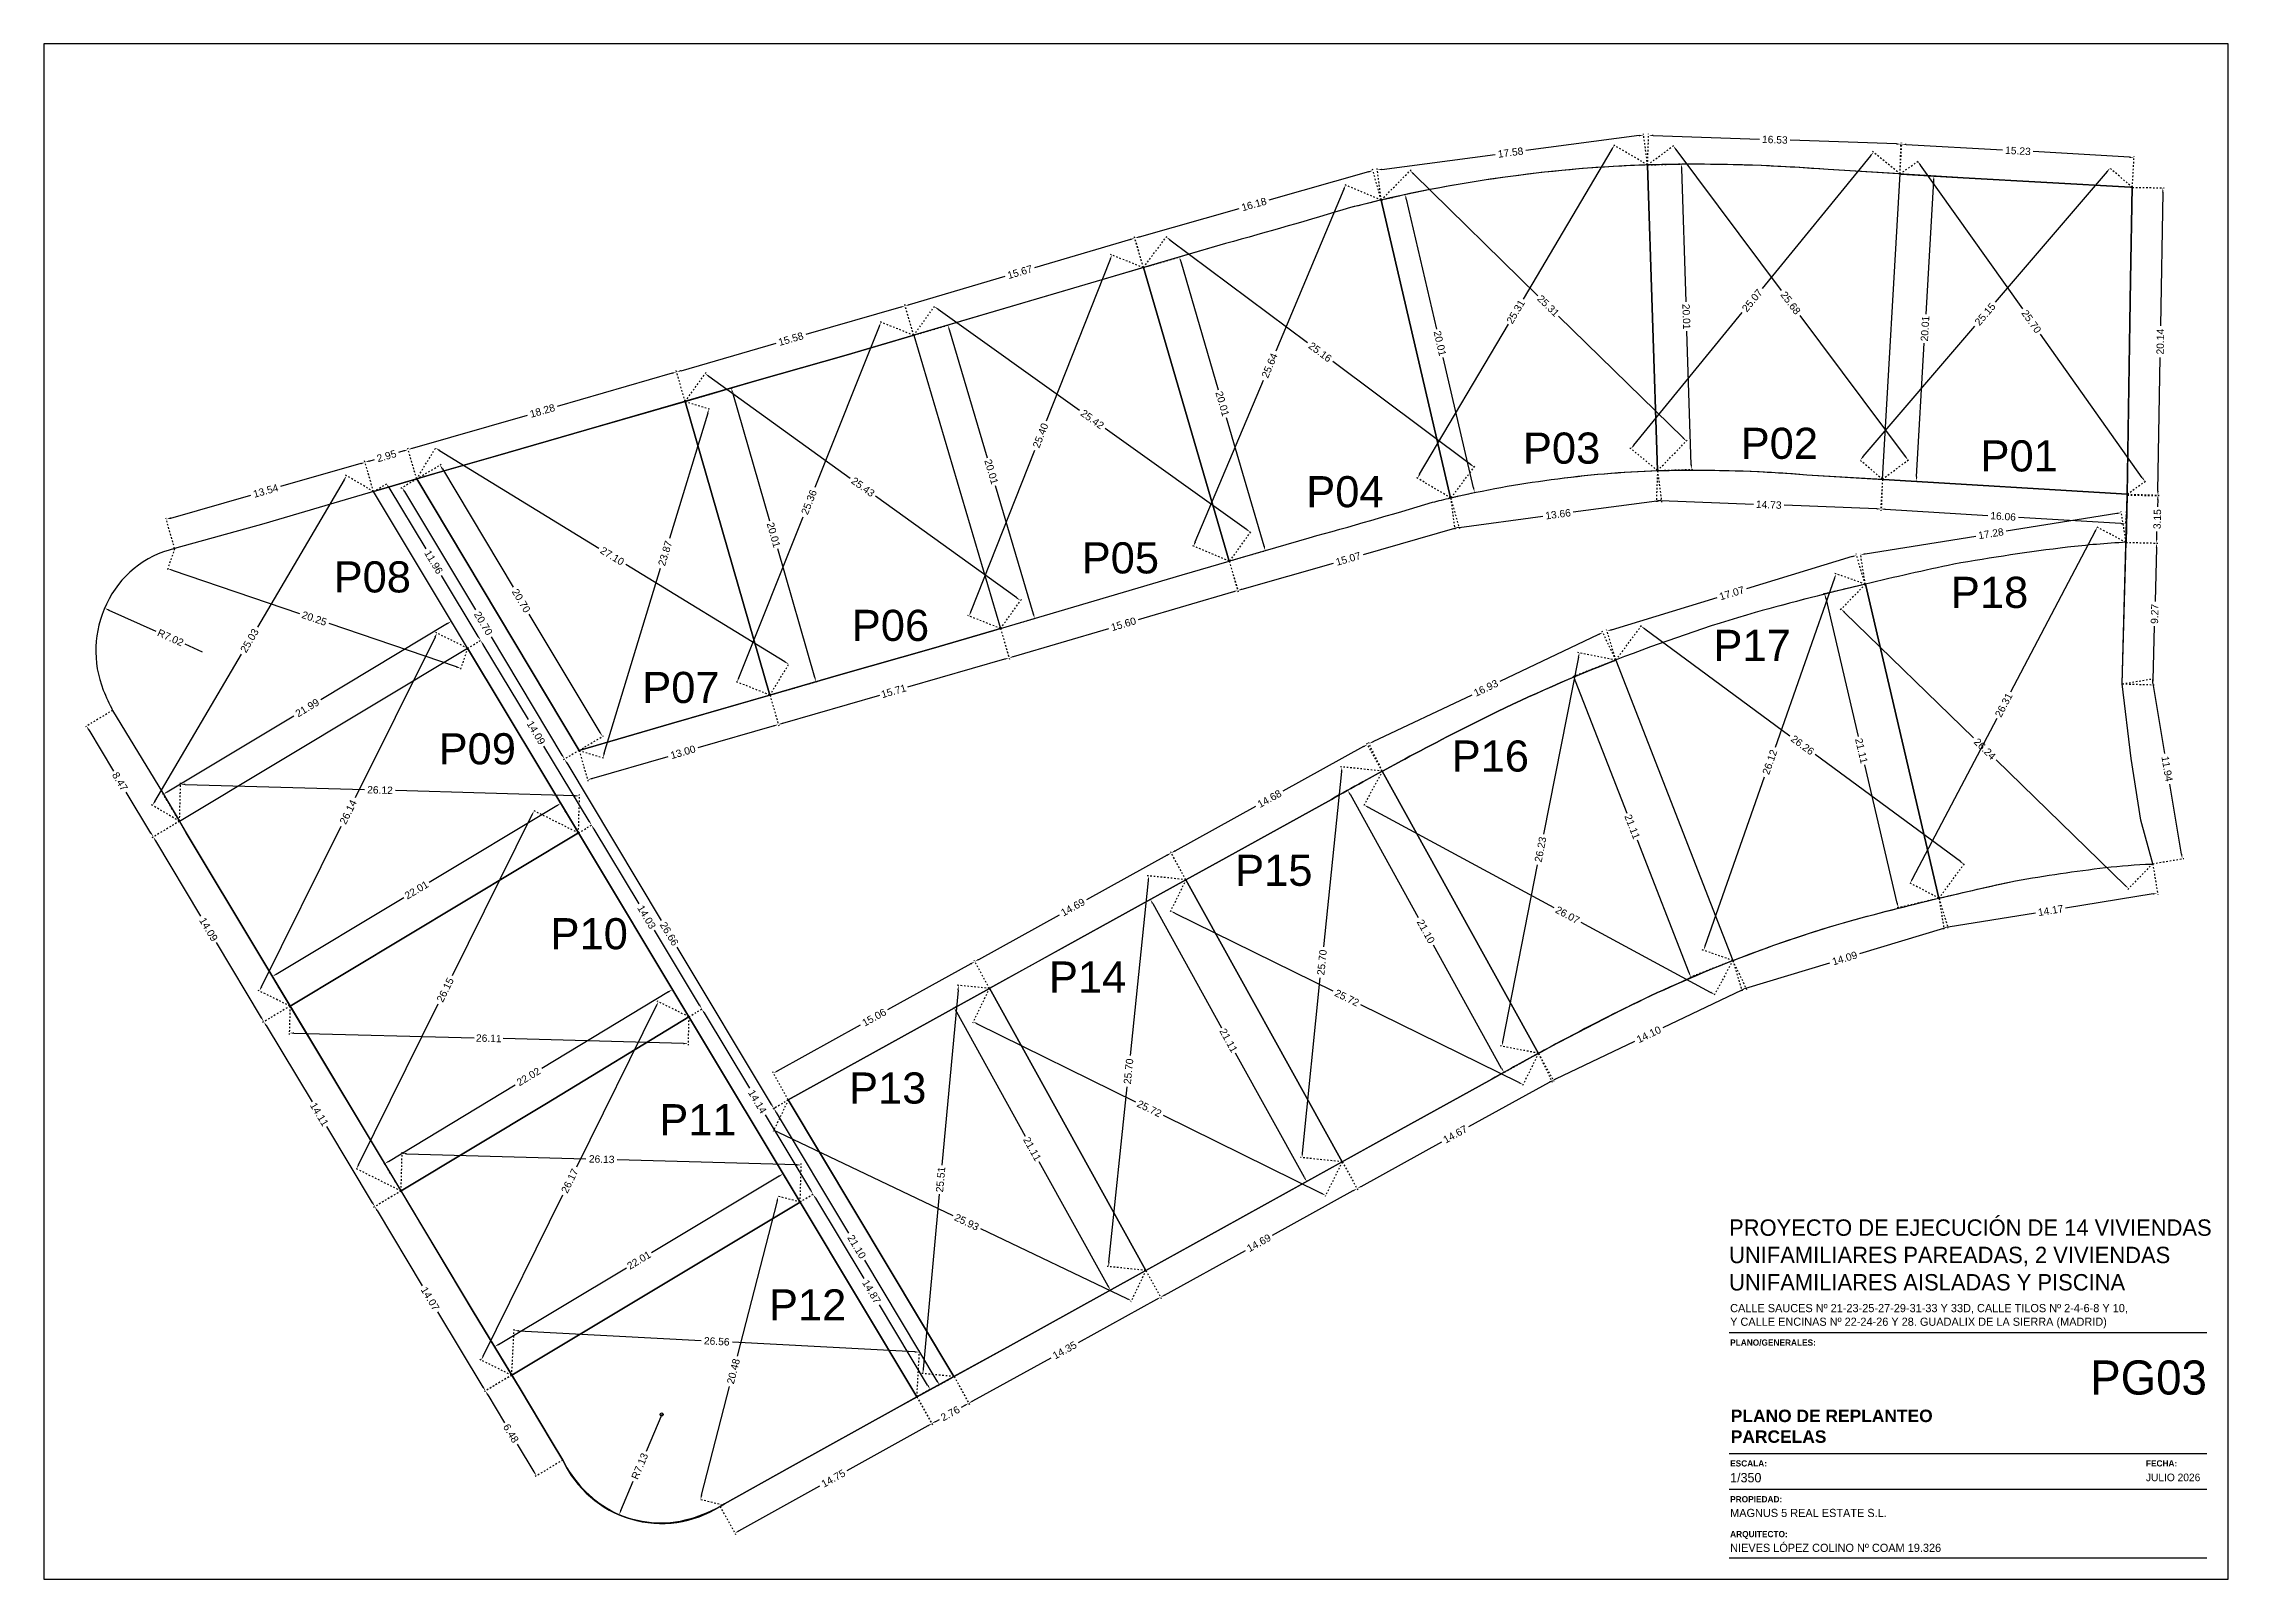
# Model space of a CAD drawing. Header units: millimetres. Extents: x 441061 to 442903, y 4515148 to 4515613.
# Drawn here: x 441409.8 to 441552.8, y 4515512.4 to 4515612.9 of the extents above; entities that cross this region are included whole.
import ezdxf
from ezdxf.enums import TextEntityAlignment as Align

# ---------------------------------------------------------------- set-up
doc = ezdxf.new("R2010")
doc.units = ezdxf.units.MM
doc.linetypes.add('PUNTOS2', pattern=[0.125, 0, -0.125])
doc.layers.add('01_cartela', color=6, linetype='Continuous', plot=False)
for name, color, linetype in [('01_cotas', 254, 'Continuous'), ('01_parcela', 7, 'Continuous'), ('01_parcelas', 3, 'Continuous'), ('01_texto cartela', 5, 'Continuous'), ('01_textos', 7, 'Continuous')]:
    doc.layers.add(name, color=color, linetype=linetype)
doc.styles.add('Century Gothic', font='', dxfattribs={"height": 2})
doc.styles.add('Century Gothic_3', font='', dxfattribs={"height": 4.5})
doc.styles.add('Century Gothic_6', font='', dxfattribs={"height": 11})
doc.styles.add('Estilo1', font='swissel.ttf')
doc.styles.add('NIEVES2', font='sanss___.ttf')
doc.styles.add('NIEVES3', font='swisseb.ttf')
doc.styles.add('ROMANS', font='romans')
doc.styles.get('Century Gothic').set_extended_font_data('Century Gothic')
doc.styles.get('Century Gothic_3').set_extended_font_data('Century Gothic')
doc.styles.get('Century Gothic_6').set_extended_font_data('Century Gothic')
doc.dimstyles.new('DECIMAL-50', dxfattribs={"dimtxt": 0.08, "dimasz": 0.15, "dimexe": 0.09, "dimexo": 0, "dimgap": 0.09, "dimtad": 0, "dimzin": 0, "dimdsep": 46, "dimtxsty": 'ROMANS', "dimcen": 0.09, "dimclrt": 6, "dimadec": 0, "dimazin": 0, "dimtfac": 1.38, "dimtix": 1, "dimtofl": 0, "dimtmove": 2, "dimatfit": 3, "dimldrblk": 'OBLIQUE', "dimfxl": 1, "dimtolj": 1, "dimtzin": 0, "dimarcsym": 0})

msp = doc.modelspace()

# ---------------------------------------------------------------- texts
at = {"layer": '01_texto cartela'}
for s, insert, char_height, width, attachment_point, style in [('\\PPROYECTO DE EJECUCIÓN DE 14 VIVIENDAS UNIFAMILIARES PAREADAS, 2 VIVIENDAS UNIFAMILIARES AISLADAS Y PISCINA', (441520.124, 4515537.791, 0), 1.073333, 31.83679, 1, 'Century Gothic_3'), ('CALLE SAUCES Nº 21-23-25-27-29-31-33 Y 33D, CALLE TILOS Nº 2-4-6-8 Y 10, \\PY CALLE ENCINAS Nº 22-24-26 Y 28. GUADALIX DE LA SIERRA (MADRID)', (441520.194, 4515530.464, 0), 0.53457, 43.15178, 1, 'Century Gothic'), ('{\\fCentury Gothic|b1|i0|c0|p34;PLANO/GENERALES: }', (441520.194, 4515528.144, 0), 0.40606, 9.88002, 1, 'Century Gothic'), ('\\pt10.861;PLANO DE REPLANTEO \\PPARCELAS', (441520.235, 4515521.367, 0), 0.81458, 32.70904, 7, 'NIEVES3'), ('{\\fCentury Gothic|b1|i0|c0|p34;ESCALA: }', (441520.194, 4515520.237, 0), 0.40606, 9.88002, 1, 'Century Gothic'), ('{\\fCentury Gothic|b1|i0|c0|p34;FECHA: }', (441547.404, 4515520.237, 0), 0.40606, 9.88002, 1, 'Century Gothic'), ('1/350', (441520.194, 4515519.404, 0), 0.6109, 9.88002, 1, 'Century Gothic'), ('JULIO 2026', (441547.404, 4515519.365, 0), 0.4989, 16.35376, 1, 'Century Gothic'), ('{\\fCentury Gothic|b1|i0|c0|p34;PROPIEDAD:}', (441520.194, 4515517.891, 0), 0.40606, 3.90643, 1, 'Century Gothic'), ('MAGNUS 5 REAL ESTATE S.L.', (441520.194, 4515517.058, 0), 0.53457, 22.7841, 1, 'Century Gothic'), ('{\\fCentury Gothic|b1|i0|c0|p34;ARQUITECTO:}', (441520.194, 4515515.609, 0), 0.40606, 3.90643, 1, 'Century Gothic'), ('NIEVES LÓPEZ COLINO Nº COAM 19.326', (441520.194, 4515514.775, 0), 0.53457, 17.04048, 1, 'Century Gothic')]:
    msp.add_mtext(s, dxfattribs=dict(at, insert=insert, char_height=char_height, width=width, attachment_point=attachment_point, style=style))
at = {"layer": '01_texto cartela', "color": 1, "insert": (441551.397, 4515526.771, 0), "char_height": 2.2333, "width": 4.89932, "attachment_point": 3, "style": 'Century Gothic_6'}
msp.add_mtext('PG03', dxfattribs=at)
at = {"layer": '01_textos', "color": 7, "style": 'NIEVES2'}
for s, p in [('P03', (441509.162, 4515585.46, 0)), ('P02', (441523.413, 4515585.773, 0)), ('P01', (441539.111, 4515584.949, 0)), ('P04', (441494.98, 4515582.607, 0)), ('P05', (441480.285, 4515578.276, 0)), ('P08', (441431.326, 4515577.031, 0)), ('P06', (441465.239, 4515573.859, 0)), ('P07', (441451.525, 4515569.797, 0)), ('P09', (441438.197, 4515565.783, 0)), ('P16', (441504.497, 4515565.309, 0)), ('P15', (441490.327, 4515557.831, 0)), ('P10', (441445.522, 4515553.68, 0)), ('P14', (441478.141, 4515550.846, 0)), ('P13', (441465.059, 4515543.582, 0)), ('P11', (441452.639, 4515541.506, 0)), ('P12', (441459.816, 4515529.389, 0))]:
    msp.add_text(s, height=2.0367, dxfattribs=at).set_placement(p, align=Align.CENTER)
at = {"layer": '01_textos', "color": 10, "style": 'NIEVES2'}
for s, p in [('P18', (441537.171, 4515576.02, 0)), ('P17', (441521.633, 4515572.551, 0))]:
    msp.add_text(s, height=2.0367, dxfattribs=at).set_placement(p, align=Align.CENTER)

# ---------------------------------------------------------------- blocks, each defined once
blk = doc.blocks.new('*D555')
at = {"layer": '01_cotas', "color": 0, "lineweight": -2, "transparency": 16777216}
for p, q in [((441450.96, 4515591.38), (441443.43, 4515589.2)), ((441433.96, 4515586.47), (441441.49, 4515588.64))]:
    blk.add_line(p, q, dxfattribs=at)
at = {"layer": '01_cotas', "color": 0, "linetype": 'PUNTOS2', "lineweight": -2, "transparency": 16777216}
for p, q in [((441451.8, 4515589.53), (441451.22, 4515591.55)), ((441434.23, 4515584.46), (441433.65, 4515586.48))]:
    blk.add_line(p, q, dxfattribs=at)
at = {"layer": '01_cotas', "color": 0, "transparency": 16777216}
for points in [[(441450.94, 4515591.42), (441450.97, 4515591.33), (441451.24, 4515591.46)], [(441433.95, 4515586.52), (441433.98, 4515586.42), (441433.68, 4515586.39)]]:
    blk.add_solid(points, dxfattribs=at)
at = {"layer": '01_cotas', "color": 7, "transparency": 16777216, "insert": (441442.46, 4515588.92), "char_height": 0.48, "attachment_point": 5, "rotation": 16.1021, "style": 'Estilo1'}
blk.add_mtext('\\A1;18.28', dxfattribs=at)
blk = doc.blocks.new('*D556')
at = {"layer": '01_cotas', "color": 0, "lineweight": -2, "transparency": 16777216}
for p, q in [((441465.92, 4515595.71), (441459.69, 4515593.91)), ((441451.53, 4515591.54), (441457.75, 4515593.34))]:
    blk.add_line(p, q, dxfattribs=at)
at = {"layer": '01_cotas', "color": 0, "linetype": 'PUNTOS2', "lineweight": -2, "transparency": 16777216}
for p, q in [((441466.76, 4515593.86), (441466.18, 4515595.88)), ((441451.8, 4515589.53), (441451.22, 4515591.55))]:
    blk.add_line(p, q, dxfattribs=at)
at = {"layer": '01_cotas', "color": 0, "transparency": 16777216}
for points in [[(441465.9, 4515595.75), (441465.93, 4515595.66), (441466.2, 4515595.79)], [(441451.52, 4515591.59), (441451.54, 4515591.5), (441451.24, 4515591.46)]]:
    blk.add_solid(points, dxfattribs=at)
at = {"layer": '01_cotas', "color": 7, "transparency": 16777216, "insert": (441458.72, 4515593.62), "char_height": 0.48, "attachment_point": 5, "rotation": 16.1402, "style": 'Estilo1'}
blk.add_mtext('\\A1;15.58', dxfattribs=at)
blk = doc.blocks.new('*D557')
at = {"layer": '01_cotas', "color": 0, "lineweight": -2, "transparency": 16777216}
for p, q in [((441480.94, 4515600.13), (441474.67, 4515598.28)), ((441466.48, 4515595.87), (441472.75, 4515597.72))]:
    blk.add_line(p, q, dxfattribs=at)
at = {"layer": '01_cotas', "color": 0, "linetype": 'PUNTOS2', "lineweight": -2, "transparency": 16777216}
for p, q in [((441481.79, 4515598.29), (441481.2, 4515600.3)), ((441466.76, 4515593.86), (441466.17, 4515595.87))]:
    blk.add_line(p, q, dxfattribs=at)
at = {"layer": '01_cotas', "color": 0, "transparency": 16777216}
for points in [[(441480.92, 4515600.18), (441480.95, 4515600.08), (441481.22, 4515600.21)], [(441466.47, 4515595.92), (441466.5, 4515595.82), (441466.2, 4515595.78)]]:
    blk.add_solid(points, dxfattribs=at)
at = {"layer": '01_cotas', "color": 7, "transparency": 16777216, "insert": (441473.71, 4515598), "char_height": 0.48, "attachment_point": 5, "rotation": 16.4274, "style": 'Estilo1'}
blk.add_mtext('\\A1;15.67', dxfattribs=at)
blk = doc.blocks.new('*D558')
at = {"layer": '01_cotas', "color": 0, "lineweight": -2, "transparency": 16777216}
for p, q in [((441496.52, 4515604.56), (441490, 4515602.71)), ((441481.53, 4515600.3), (441488.06, 4515602.15))]:
    blk.add_line(p, q, dxfattribs=at)
at = {"layer": '01_cotas', "color": 0, "linetype": 'PUNTOS2', "lineweight": -2, "transparency": 16777216}
for p, q in [((441497.36, 4515602.71), (441496.79, 4515604.73)), ((441481.79, 4515598.29), (441481.22, 4515600.31))]:
    blk.add_line(p, q, dxfattribs=at)
at = {"layer": '01_cotas', "color": 0, "transparency": 16777216}
for points in [[(441496.51, 4515604.61), (441496.54, 4515604.51), (441496.81, 4515604.64)], [(441481.52, 4515600.35), (441481.55, 4515600.25), (441481.24, 4515600.22)]]:
    blk.add_solid(points, dxfattribs=at)
at = {"layer": '01_cotas', "color": 7, "transparency": 16777216, "insert": (441489.03, 4515602.43), "char_height": 0.48, "attachment_point": 5, "rotation": 15.85, "style": 'Estilo1'}
blk.add_mtext('\\A1;16.18', dxfattribs=at)
blk = doc.blocks.new('*D559')
at = {"layer": '01_cotas', "color": 0, "linetype": 'PUNTOS2', "lineweight": -2, "transparency": 16777216}
for p, q in [((441514.79, 4515605), (441514.52, 4515607.05)), ((441497.36, 4515602.71), (441497.09, 4515604.77))]:
    blk.add_line(p, q, dxfattribs=at)
at = {"layer": '01_cotas', "color": 0, "lineweight": -2, "transparency": 16777216}
for p, q in [((441497.4, 4515604.72), (441504.82, 4515605.69)), ((441514.23, 4515606.93), (441506.82, 4515605.95))]:
    blk.add_line(p, q, dxfattribs=at)
at = {"layer": '01_cotas', "color": 0, "transparency": 16777216}
for points in [[(441514.23, 4515606.98), (441514.24, 4515606.88), (441514.53, 4515606.96)], [(441497.39, 4515604.77), (441497.41, 4515604.67), (441497.1, 4515604.68)]]:
    blk.add_solid(points, dxfattribs=at)
at = {"layer": '01_cotas', "color": 7, "transparency": 16777216, "insert": (441505.82, 4515605.82), "char_height": 0.48, "attachment_point": 5, "rotation": 7.473, "style": 'Estilo1'}
blk.add_mtext('\\A1;17.58', dxfattribs=at)
blk = doc.blocks.new('*D560')
at = {"layer": '01_cotas', "color": 0, "linetype": 'PUNTOS2', "lineweight": -2, "transparency": 16777216}
for p, q in [((441514.79, 4515605), (441514.86, 4515607.04)), ((441531.31, 4515604.42), (441531.38, 4515606.46))]:
    blk.add_line(p, q, dxfattribs=at)
at = {"layer": '01_cotas', "color": 0, "lineweight": -2, "transparency": 16777216}
for p, q in [((441515.16, 4515606.94), (441522.11, 4515606.7)), ((441531.08, 4515606.38), (441524.13, 4515606.63))]:
    blk.add_line(p, q, dxfattribs=at)
at = {"layer": '01_cotas', "color": 0, "transparency": 16777216}
for points in [[(441515.16, 4515606.99), (441515.16, 4515606.89), (441514.86, 4515606.95)], [(441531.08, 4515606.43), (441531.08, 4515606.33), (441531.38, 4515606.37)]]:
    blk.add_solid(points, dxfattribs=at)
at = {"layer": '01_cotas', "color": 7, "transparency": 16777216, "insert": (441523.12, 4515606.66), "char_height": 0.48, "attachment_point": 5, "rotation": 357.9898, "style": 'Estilo1'}
blk.add_mtext('\\A1;16.53', dxfattribs=at)
blk = doc.blocks.new('*D561')
at = {"layer": '01_cotas', "color": 0, "linetype": 'PUNTOS2', "lineweight": -2, "transparency": 16777216}
for p, q in [((441531.31, 4515604.42), (441531.43, 4515606.46)), ((441546.52, 4515603.54), (441546.63, 4515605.59))]:
    blk.add_line(p, q, dxfattribs=at)
at = {"layer": '01_cotas', "color": 0, "lineweight": -2, "transparency": 16777216}
for p, q in [((441531.72, 4515606.35), (441538.02, 4515605.99)), ((441546.33, 4515605.51), (441540.03, 4515605.88))]:
    blk.add_line(p, q, dxfattribs=at)
at = {"layer": '01_cotas', "color": 0, "transparency": 16777216}
for points in [[(441531.73, 4515606.4), (441531.72, 4515606.3), (441531.42, 4515606.37)], [(441546.33, 4515605.56), (441546.33, 4515605.46), (441546.63, 4515605.5)]]:
    blk.add_solid(points, dxfattribs=at)
at = {"layer": '01_cotas', "color": 7, "transparency": 16777216, "insert": (441539.03, 4515605.93), "char_height": 0.48, "attachment_point": 5, "rotation": 356.7133, "style": 'Estilo1'}
blk.add_mtext('\\A1;15.23', dxfattribs=at)
blk = doc.blocks.new('*D562')
at = {"layer": '01_cotas', "color": 0, "linetype": 'PUNTOS2', "lineweight": -2, "transparency": 16777216}
for p, q in [((441431.41, 4515583.63), (441430.82, 4515585.64)), ((441434.23, 4515584.46), (441433.65, 4515586.46))]:
    blk.add_line(p, q, dxfattribs=at)
at = {"layer": '01_cotas', "color": 0, "lineweight": -2, "transparency": 16777216}
for p, q in [((441431.13, 4515585.63), (441431.48, 4515585.74)), ((441433.38, 4515586.29), (441433.04, 4515586.19))]:
    blk.add_line(p, q, dxfattribs=at)
at = {"layer": '01_cotas', "color": 0, "transparency": 16777216}
for points in [[(441431.12, 4515585.68), (441431.15, 4515585.59), (441430.84, 4515585.55)], [(441433.37, 4515586.34), (441433.4, 4515586.25), (441433.67, 4515586.38)]]:
    blk.add_solid(points, dxfattribs=at)
at = {"layer": '01_cotas', "color": 7, "transparency": 16777216, "insert": (441432.26, 4515585.96), "char_height": 0.48, "attachment_point": 5, "rotation": 16.3339, "style": 'Estilo1'}
blk.add_mtext('\\A1;2.95', dxfattribs=at)
blk = doc.blocks.new('*D563')
at = {"layer": '01_cotas', "color": 0, "linetype": 'PUNTOS2', "lineweight": -2, "transparency": 16777216}
for p, q in [((441431.41, 4515583.63), (441430.83, 4515585.63)), ((441418.39, 4515579.9), (441417.82, 4515581.9))]:
    blk.add_line(p, q, dxfattribs=at)
at = {"layer": '01_cotas', "color": 0, "lineweight": -2, "transparency": 16777216}
for p, q in [((441430.57, 4515585.46), (441425.32, 4515583.96)), ((441418.13, 4515581.9), (441423.38, 4515583.4))]:
    blk.add_line(p, q, dxfattribs=at)
at = {"layer": '01_cotas', "color": 0, "transparency": 16777216}
for points in [[(441430.56, 4515585.51), (441430.58, 4515585.41), (441430.86, 4515585.54)], [(441418.12, 4515581.95), (441418.14, 4515581.85), (441417.84, 4515581.82)]]:
    blk.add_solid(points, dxfattribs=at)
at = {"layer": '01_cotas', "color": 7, "transparency": 16777216, "insert": (441424.35, 4515583.68), "char_height": 0.48, "attachment_point": 5, "rotation": 15.9717, "style": 'Estilo1'}
blk.add_mtext('\\A1;13.54', dxfattribs=at)
blk = doc.blocks.new('*D564')
at = {"layer": '01_cotas', "color": 0, "linetype": 'PUNTOS2', "lineweight": -2, "transparency": 16777216}
for p, q in [((441414.33, 4515569.31), (441412.55, 4515568.24)), ((441418.71, 4515562.06), (441416.92, 4515560.98))]:
    blk.add_line(p, q, dxfattribs=at)
at = {"layer": '01_cotas', "color": 0, "lineweight": -2, "transparency": 16777216}
for p, q in [((441412.78, 4515568.03), (441414.39, 4515565.34)), ((441416.84, 4515561.28), (441415.22, 4515563.97))]:
    blk.add_line(p, q, dxfattribs=at)
at = {"layer": '01_cotas', "color": 0, "transparency": 16777216}
for points in [[(441412.82, 4515568.05), (441412.73, 4515568), (441412.62, 4515568.28)], [(441416.88, 4515561.31), (441416.8, 4515561.26), (441417, 4515561.03)]]:
    blk.add_solid(points, dxfattribs=at)
at = {"layer": '01_cotas', "color": 7, "transparency": 16777216, "insert": (441414.81, 4515564.66), "char_height": 0.48, "attachment_point": 5, "rotation": 301.0772, "style": 'Estilo1'}
blk.add_mtext('\\A1;8.47', dxfattribs=at)
blk = doc.blocks.new('*D566')
at = {"layer": '01_cotas', "color": 0, "linetype": 'PUNTOS2', "lineweight": -2, "transparency": 16777216}
for p, q in [((441418.71, 4515562.06), (441416.91, 4515560.98)), ((441425.94, 4515549.96), (441424.15, 4515548.89))]:
    blk.add_line(p, q, dxfattribs=at)
at = {"layer": '01_cotas', "color": 0, "lineweight": -2, "transparency": 16777216}
for p, q in [((441417.14, 4515560.77), (441420.09, 4515555.85)), ((441424.07, 4515549.19), (441421.13, 4515554.12))]:
    blk.add_line(p, q, dxfattribs=at)
at = {"layer": '01_cotas', "color": 0, "transparency": 16777216}
for points in [[(441417.19, 4515560.8), (441417.1, 4515560.75), (441416.99, 4515561.03)], [(441424.11, 4515549.22), (441424.03, 4515549.17), (441424.23, 4515548.93)]]:
    blk.add_solid(points, dxfattribs=at)
at = {"layer": '01_cotas', "color": 7, "transparency": 16777216, "insert": (441420.61, 4515554.98), "char_height": 0.48, "attachment_point": 5, "rotation": 300.8895, "style": 'Estilo1'}
blk.add_mtext('\\A1;14.09', dxfattribs=at)
blk = doc.blocks.new('*D567')
at = {"layer": '01_cotas', "color": 0, "linetype": 'PUNTOS2', "lineweight": -2, "transparency": 16777216}
for p, q in [((441425.94, 4515549.96), (441424.15, 4515548.89)), ((441433.21, 4515537.86), (441431.41, 4515536.79))]:
    blk.add_line(p, q, dxfattribs=at)
at = {"layer": '01_cotas', "color": 0, "lineweight": -2, "transparency": 16777216}
for p, q in [((441424.38, 4515548.68), (441427.38, 4515543.69)), ((441431.34, 4515537.09), (441428.34, 4515542.08))]:
    blk.add_line(p, q, dxfattribs=at)
at = {"layer": '01_cotas', "color": 0, "transparency": 16777216}
for points in [[(441424.43, 4515548.7), (441424.34, 4515548.65), (441424.23, 4515548.93)], [(441431.38, 4515537.12), (441431.29, 4515537.07), (441431.49, 4515536.84)]]:
    blk.add_solid(points, dxfattribs=at)
at = {"layer": '01_cotas', "color": 7, "transparency": 16777216, "insert": (441427.86, 4515542.88), "char_height": 0.48, "attachment_point": 5, "rotation": 300.9708, "style": 'Estilo1'}
blk.add_mtext('\\A1;14.11', dxfattribs=at)
blk = doc.blocks.new('*D568')
at = {"layer": '01_cotas', "color": 0, "linetype": 'PUNTOS2', "lineweight": -2, "transparency": 16777216}
for p, q in [((441433.2, 4515537.87), (441431.41, 4515536.79)), ((441440.45, 4515525.8), (441438.65, 4515524.73))]:
    blk.add_line(p, q, dxfattribs=at)
at = {"layer": '01_cotas', "color": 0, "lineweight": -2, "transparency": 16777216}
for p, q in [((441431.64, 4515536.58), (441434.59, 4515531.66)), ((441438.58, 4515525.03), (441435.62, 4515529.95))]:
    blk.add_line(p, q, dxfattribs=at)
at = {"layer": '01_cotas', "color": 0, "transparency": 16777216}
for points in [[(441431.68, 4515536.61), (441431.6, 4515536.55), (441431.49, 4515536.84)], [(441438.62, 4515525.06), (441438.53, 4515525.01), (441438.73, 4515524.77)]]:
    blk.add_solid(points, dxfattribs=at)
at = {"layer": '01_cotas', "color": 7, "transparency": 16777216, "insert": (441435.11, 4515530.81), "char_height": 0.48, "attachment_point": 5, "rotation": 300.9802, "style": 'Estilo1'}
blk.add_mtext('\\A1;14.07', dxfattribs=at)
blk = doc.blocks.new('*D569')
at = {"layer": '01_cotas', "color": 0, "linetype": 'PUNTOS2', "lineweight": -2, "transparency": 16777216}
for p, q in [((441440.45, 4515525.81), (441438.65, 4515524.73)), ((441443.79, 4515520.25), (441441.99, 4515519.17))]:
    blk.add_line(p, q, dxfattribs=at)
at = {"layer": '01_cotas', "color": 0, "lineweight": -2, "transparency": 16777216}
for p, q in [((441438.88, 4515524.52), (441439.98, 4515522.69)), ((441441.91, 4515519.47), (441440.82, 4515521.3))]:
    blk.add_line(p, q, dxfattribs=at)
at = {"layer": '01_cotas', "color": 0, "transparency": 16777216}
for points in [[(441438.93, 4515524.54), (441438.84, 4515524.49), (441438.73, 4515524.77)], [(441441.96, 4515519.5), (441441.87, 4515519.45), (441442.07, 4515519.22)]]:
    blk.add_solid(points, dxfattribs=at)
at = {"layer": '01_cotas', "color": 7, "transparency": 16777216, "insert": (441440.4, 4515522), "char_height": 0.48, "attachment_point": 5, "rotation": 300.9959, "style": 'Estilo1'}
blk.add_mtext('\\A1;6.48', dxfattribs=at)
blk = doc.blocks.new('*D570')
at = {"layer": '01_cotas', "color": 0, "linetype": 'PUNTOS2', "lineweight": -2, "transparency": 16777216}
for p, q in [((441466.97, 4515524.39), (441467.99, 4515522.56)), ((441454.08, 4515517.21), (441455.1, 4515515.39))]:
    blk.add_line(p, q, dxfattribs=at)
at = {"layer": '01_cotas', "color": 0, "lineweight": -2, "transparency": 16777216}
for p, q in [((441467.68, 4515522.5), (441462.38, 4515519.54)), ((441455.32, 4515515.61), (441460.62, 4515518.56))]:
    blk.add_line(p, q, dxfattribs=at)
at = {"layer": '01_cotas', "color": 0, "transparency": 16777216}
for points in [[(441467.66, 4515522.54), (441467.71, 4515522.45), (441467.95, 4515522.64)], [(441455.29, 4515515.66), (441455.34, 4515515.57), (441455.06, 4515515.47)]]:
    blk.add_solid(points, dxfattribs=at)
at = {"layer": '01_cotas', "color": 7, "transparency": 16777216, "insert": (441461.5, 4515519.05), "char_height": 0.48, "attachment_point": 5, "rotation": 29.1014, "style": 'Estilo1'}
blk.add_mtext('\\A1;14.75', dxfattribs=at)
blk = doc.blocks.new('*D571')
at = {"layer": '01_cotas', "color": 0, "lineweight": -2, "transparency": 16777216}
for p, q in [((441450.27, 4515523.23), (441449.24, 4515520.81)), ((441447.59, 4515516.95), (441448.41, 4515518.88))]:
    blk.add_line(p, q, dxfattribs=at)
at = {"layer": '01_cotas', "color": 0, "transparency": 16777216}
blk.add_solid([(441447.55, 4515516.97), (441447.64, 4515516.93), (441447.48, 4515516.67)], dxfattribs=at)
at = {"layer": '01_cotas', "color": 7, "transparency": 16777216, "insert": (441448.83, 4515519.85), "char_height": 0.48, "attachment_point": 5, "rotation": 66.9717, "style": 'Estilo1'}
blk.add_mtext('\\A1;R7.13', dxfattribs=at)
blk = doc.blocks.new('*D573')
at = {"layer": '01_cotas', "color": 0, "lineweight": -2, "transparency": 16777216}
for p, q in [((441414.09, 4515575.88), (441417.16, 4515574.5)), ((441420.22, 4515573.13), (441419.07, 4515573.65))]:
    blk.add_line(p, q, dxfattribs=at)
at = {"layer": '01_cotas', "color": 0, "transparency": 16777216}
blk.add_solid([(441414.11, 4515575.92), (441414.07, 4515575.83), (441413.81, 4515576)], dxfattribs=at)
at = {"layer": '01_cotas', "color": 7, "transparency": 16777216, "insert": (441418.12, 4515574.07), "char_height": 0.48, "attachment_point": 5, "rotation": 335.8876, "style": 'Estilo1'}
blk.add_mtext('\\A1;R7.02', dxfattribs=at)
blk = doc.blocks.new('*D574')
at = {"layer": '01_cotas', "color": 0, "linetype": 'PUNTOS2', "lineweight": -2, "transparency": 16777216}
for p, q in [((441469.4, 4515525.72), (441470.4, 4515523.89)), ((441466.97, 4515524.39), (441467.98, 4515522.56))]:
    blk.add_line(p, q, dxfattribs=at)
at = {"layer": '01_cotas', "color": 0, "lineweight": -2, "transparency": 16777216}
for p, q in [((441468.2, 4515522.78), (441468.44, 4515522.91)), ((441470.1, 4515523.82), (441469.86, 4515523.69))]:
    blk.add_line(p, q, dxfattribs=at)
at = {"layer": '01_cotas', "color": 0, "transparency": 16777216}
for points in [[(441468.18, 4515522.82), (441468.23, 4515522.74), (441467.94, 4515522.64)], [(441470.07, 4515523.87), (441470.12, 4515523.78), (441470.36, 4515523.97)]]:
    blk.add_solid(points, dxfattribs=at)
at = {"layer": '01_cotas', "color": 7, "transparency": 16777216, "insert": (441469.15, 4515523.3), "char_height": 0.48, "attachment_point": 5, "rotation": 28.8173, "style": 'Estilo1'}
blk.add_mtext('\\A1;2.76', dxfattribs=at)
blk = doc.blocks.new('*D575')
at = {"layer": '01_cotas', "color": 0, "linetype": 'PUNTOS2', "lineweight": -2, "transparency": 16777216}
for p, q in [((441481.95, 4515532.66), (441482.96, 4515530.83)), ((441469.4, 4515525.72), (441470.41, 4515523.89))]:
    blk.add_line(p, q, dxfattribs=at)
at = {"layer": '01_cotas', "color": 0, "lineweight": -2, "transparency": 16777216}
for p, q in [((441482.66, 4515530.76), (441477.52, 4515527.93)), ((441470.63, 4515524.12), (441475.76, 4515526.95))]:
    blk.add_line(p, q, dxfattribs=at)
at = {"layer": '01_cotas', "color": 0, "transparency": 16777216}
for points in [[(441482.63, 4515530.81), (441482.68, 4515530.72), (441482.92, 4515530.91)], [(441470.6, 4515524.16), (441470.65, 4515524.07), (441470.36, 4515523.97)]]:
    blk.add_solid(points, dxfattribs=at)
at = {"layer": '01_cotas', "color": 7, "transparency": 16777216, "insert": (441476.64, 4515527.44), "char_height": 0.48, "attachment_point": 5, "rotation": 28.921, "style": 'Estilo1'}
blk.add_mtext('\\A1;14.35', dxfattribs=at)
blk = doc.blocks.new('*D576')
at = {"layer": '01_cotas', "color": 0, "linetype": 'PUNTOS2', "lineweight": -2, "transparency": 16777216}
for p, q in [((441494.81, 4515539.77), (441495.82, 4515537.94)), ((441481.95, 4515532.66), (441482.96, 4515530.83))]:
    blk.add_line(p, q, dxfattribs=at)
at = {"layer": '01_cotas', "color": 0, "lineweight": -2, "transparency": 16777216}
for p, q in [((441495.51, 4515537.87), (441490.23, 4515534.95)), ((441483.18, 4515531.05), (441488.47, 4515533.97))]:
    blk.add_line(p, q, dxfattribs=at)
at = {"layer": '01_cotas', "color": 0, "transparency": 16777216}
for points in [[(441495.49, 4515537.91), (441495.54, 4515537.83), (441495.78, 4515538.02)], [(441483.16, 4515531.1), (441483.21, 4515531.01), (441482.92, 4515530.91)]]:
    blk.add_solid(points, dxfattribs=at)
at = {"layer": '01_cotas', "color": 7, "transparency": 16777216, "insert": (441489.35, 4515534.46), "char_height": 0.48, "attachment_point": 5, "rotation": 28.9322, "style": 'Estilo1'}
blk.add_mtext('\\A1;14.69', dxfattribs=at)
blk = doc.blocks.new('*D577')
at = {"layer": '01_cotas', "color": 0, "linetype": 'PUNTOS2', "lineweight": -2, "transparency": 16777216}
for p, q in [((441507.65, 4515546.87), (441508.66, 4515545.04)), ((441494.81, 4515539.77), (441495.82, 4515537.94))]:
    blk.add_line(p, q, dxfattribs=at)
at = {"layer": '01_cotas', "color": 0, "lineweight": -2, "transparency": 16777216}
for p, q in [((441508.35, 4515544.97), (441503.07, 4515542.05)), ((441496.04, 4515538.16), (441501.32, 4515541.08))]:
    blk.add_line(p, q, dxfattribs=at)
at = {"layer": '01_cotas', "color": 0, "transparency": 16777216}
for points in [[(441508.33, 4515545.02), (441508.38, 4515544.93), (441508.62, 4515545.12)], [(441496.02, 4515538.2), (441496.06, 4515538.12), (441495.78, 4515538.02)]]:
    blk.add_solid(points, dxfattribs=at)
at = {"layer": '01_cotas', "color": 7, "transparency": 16777216, "insert": (441502.2, 4515541.57), "char_height": 0.48, "attachment_point": 5, "rotation": 28.9478, "style": 'Estilo1'}
blk.add_mtext('\\A1;14.67', dxfattribs=at)
blk = doc.blocks.new('*D578')
at = {"layer": '01_cotas', "color": 0, "linetype": 'PUNTOS2', "lineweight": -2, "transparency": 16777216}
for p, q in [((441520.37, 4515552.94), (441521.27, 4515551.05)), ((441507.65, 4515546.87), (441508.55, 4515544.98))]:
    blk.add_line(p, q, dxfattribs=at)
at = {"layer": '01_cotas', "color": 0, "lineweight": -2, "transparency": 16777216}
for p, q in [((441520.96, 4515551.01), (441515.78, 4515548.53)), ((441508.78, 4515545.19), (441513.96, 4515547.67))]:
    blk.add_line(p, q, dxfattribs=at)
at = {"layer": '01_cotas', "color": 0, "transparency": 16777216}
for points in [[(441520.94, 4515551.05), (441520.98, 4515550.96), (441521.23, 4515551.14)], [(441508.76, 4515545.24), (441508.8, 4515545.15), (441508.51, 4515545.06)]]:
    blk.add_solid(points, dxfattribs=at)
at = {"layer": '01_cotas', "color": 7, "transparency": 16777216, "insert": (441514.87, 4515548.1), "char_height": 0.48, "attachment_point": 5, "rotation": 25.5021, "style": 'Estilo1'}
blk.add_mtext('\\A1;14.10', dxfattribs=at)
blk = doc.blocks.new('*D579')
at = {"layer": '01_cotas', "color": 0, "linetype": 'PUNTOS2', "lineweight": -2, "transparency": 16777216}
for p, q in [((441533.86, 4515557.02), (441534.46, 4515555.05)), ((441520.37, 4515552.94), (441520.97, 4515550.96))]:
    blk.add_line(p, q, dxfattribs=at)
at = {"layer": '01_cotas', "color": 0, "lineweight": -2, "transparency": 16777216}
for p, q in [((441534.15, 4515555.04), (441528.65, 4515553.38)), ((441521.23, 4515551.14), (441526.72, 4515552.8))]:
    blk.add_line(p, q, dxfattribs=at)
at = {"layer": '01_cotas', "color": 0, "transparency": 16777216}
for points in [[(441534.13, 4515555.09), (441534.16, 4515555), (441534.43, 4515555.13)], [(441521.22, 4515551.18), (441521.25, 4515551.09), (441520.95, 4515551.05)]]:
    blk.add_solid(points, dxfattribs=at)
at = {"layer": '01_cotas', "color": 7, "transparency": 16777216, "insert": (441527.69, 4515553.09), "char_height": 0.48, "attachment_point": 5, "rotation": 16.8434, "style": 'Estilo1'}
blk.add_mtext('\\A1;14.09', dxfattribs=at)
blk = doc.blocks.new('*D580')
at = {"layer": '01_cotas', "color": 0, "linetype": 'PUNTOS2', "lineweight": -2, "transparency": 16777216}
for p, q in [((441547.85, 4515559.28), (441548.18, 4515557.26)), ((441533.86, 4515557.02), (441534.19, 4515555))]:
    blk.add_line(p, q, dxfattribs=at)
at = {"layer": '01_cotas', "color": 0, "lineweight": -2, "transparency": 16777216}
for p, q in [((441547.87, 4515557.3), (441542.15, 4515556.38)), ((441534.47, 4515555.14), (441540.18, 4515556.06))]:
    blk.add_line(p, q, dxfattribs=at)
at = {"layer": '01_cotas', "color": 0, "transparency": 16777216}
for points in [[(441547.86, 4515557.35), (441547.87, 4515557.25), (441548.16, 4515557.35)], [(441534.46, 4515555.19), (441534.48, 4515555.09), (441534.17, 4515555.09)]]:
    blk.add_solid(points, dxfattribs=at)
at = {"layer": '01_cotas', "color": 7, "transparency": 16777216, "insert": (441541.17, 4515556.22), "char_height": 0.48, "attachment_point": 5, "rotation": 9.1593, "style": 'Estilo1'}
blk.add_mtext('\\A1;14.17', dxfattribs=at)
blk = doc.blocks.new('*D581')
at = {"layer": '01_cotas', "color": 0, "linetype": 'PUNTOS2', "lineweight": -2, "transparency": 16777216}
for p, q in [((441546.52, 4515603.54), (441548.6, 4515603.51)), ((441546.19, 4515583.4), (441548.28, 4515583.37))]:
    blk.add_line(p, q, dxfattribs=at)
at = {"layer": '01_cotas', "color": 0, "lineweight": -2, "transparency": 16777216}
for p, q in [((441548.51, 4515603.21), (441548.37, 4515594.47)), ((441548.19, 4515583.67), (441548.33, 4515592.41))]:
    blk.add_line(p, q, dxfattribs=at)
at = {"layer": '01_cotas', "color": 0, "transparency": 16777216}
for points in [[(441548.46, 4515603.21), (441548.56, 4515603.21), (441548.51, 4515603.51)], [(441548.14, 4515583.67), (441548.24, 4515583.67), (441548.19, 4515583.37)]]:
    blk.add_solid(points, dxfattribs=at)
at = {"layer": '01_cotas', "color": 7, "transparency": 16777216, "insert": (441548.35, 4515593.44), "char_height": 0.48, "attachment_point": 5, "rotation": 89.0664, "style": 'Estilo1'}
blk.add_mtext('\\A1;20.14', dxfattribs=at)
blk = doc.blocks.new('*D582')
at = {"layer": '01_cotas', "color": 0, "linetype": 'PUNTOS2', "lineweight": -2, "transparency": 16777216}
for p, q in [((441546.19, 4515583.46), (441548.28, 4515583.4)), ((441546.1, 4515580.31), (441548.19, 4515580.26))]:
    blk.add_line(p, q, dxfattribs=at)
at = {"layer": '01_cotas', "color": 0, "lineweight": -2, "transparency": 16777216}
for p, q in [((441548.18, 4515583.11), (441548.17, 4515582.64)), ((441548.11, 4515580.56), (441548.13, 4515581.02))]:
    blk.add_line(p, q, dxfattribs=at)
at = {"layer": '01_cotas', "color": 0, "transparency": 16777216}
for points in [[(441548.13, 4515583.11), (441548.23, 4515583.11), (441548.19, 4515583.41)], [(441548.06, 4515580.56), (441548.16, 4515580.56), (441548.1, 4515580.26)]]:
    blk.add_solid(points, dxfattribs=at)
at = {"layer": '01_cotas', "color": 7, "transparency": 16777216, "insert": (441548.15, 4515581.83), "char_height": 0.48, "attachment_point": 5, "rotation": 88.4627, "style": 'Estilo1'}
blk.add_mtext('\\A1;3.15', dxfattribs=at)
blk = doc.blocks.new('*D583')
at = {"layer": '01_cotas', "color": 0, "linetype": 'PUNTOS2', "lineweight": -2, "transparency": 16777216}
for p, q in [((441546.1, 4515580.31), (441548.19, 4515580.26)), ((441545.86, 4515571.05), (441547.95, 4515570.99))]:
    blk.add_line(p, q, dxfattribs=at)
at = {"layer": '01_cotas', "color": 0, "lineweight": -2, "transparency": 16777216}
for p, q in [((441548.1, 4515579.96), (441548, 4515576.43)), ((441547.87, 4515571.3), (441547.96, 4515574.82))]:
    blk.add_line(p, q, dxfattribs=at)
at = {"layer": '01_cotas', "color": 0, "transparency": 16777216}
for points in [[(441548.05, 4515579.96), (441548.15, 4515579.96), (441548.1, 4515580.26)], [(441547.82, 4515571.3), (441547.92, 4515571.3), (441547.86, 4515571)]]:
    blk.add_solid(points, dxfattribs=at)
at = {"layer": '01_cotas', "color": 7, "transparency": 16777216, "insert": (441547.98, 4515575.63), "char_height": 0.48, "attachment_point": 5, "rotation": 88.5028, "style": 'Estilo1'}
blk.add_mtext('\\A1;9.27', dxfattribs=at)
blk = doc.blocks.new('*D584')
at = {"layer": '01_cotas', "color": 0, "linetype": 'PUNTOS2', "lineweight": -2, "transparency": 16777216}
for p, q in [((441545.86, 4515571.05), (441547.89, 4515571.39)), ((441547.85, 4515559.28), (441549.88, 4515559.62))]:
    blk.add_line(p, q, dxfattribs=at)
at = {"layer": '01_cotas', "color": 0, "lineweight": -2, "transparency": 16777216}
for p, q in [((441547.85, 4515571.08), (441548.63, 4515566.49)), ((441549.74, 4515559.9), (441548.96, 4515564.49))]:
    blk.add_line(p, q, dxfattribs=at)
at = {"layer": '01_cotas', "color": 0, "transparency": 16777216}
for points in [[(441547.9, 4515571.09), (441547.8, 4515571.07), (441547.8, 4515571.38)], [(441549.79, 4515559.91), (441549.69, 4515559.89), (441549.79, 4515559.6)]]:
    blk.add_solid(points, dxfattribs=at)
at = {"layer": '01_cotas', "color": 7, "transparency": 16777216, "insert": (441548.79, 4515565.49), "char_height": 0.48, "attachment_point": 5, "rotation": 279.5924, "style": 'Estilo1'}
blk.add_mtext('\\A1;11.94', dxfattribs=at)
blk = doc.blocks.new('*D585')
at = {"layer": '01_cotas', "color": 0, "linetype": 'PUNTOS2', "lineweight": -2, "transparency": 16777216}
for p, q in [((441457.35, 4515570.31), (441457.93, 4515568.3)), ((441444.86, 4515566.69), (441445.44, 4515564.69))]:
    blk.add_line(p, q, dxfattribs=at)
at = {"layer": '01_cotas', "color": 0, "lineweight": -2, "transparency": 16777216}
for p, q in [((441457.62, 4515568.31), (441452.63, 4515566.86)), ((441445.7, 4515564.86), (441450.69, 4515566.3))]:
    blk.add_line(p, q, dxfattribs=at)
at = {"layer": '01_cotas', "color": 0, "transparency": 16777216}
for points in [[(441457.6, 4515568.35), (441457.63, 4515568.26), (441457.9, 4515568.39)], [(441445.69, 4515564.9), (441445.72, 4515564.81), (441445.41, 4515564.77)]]:
    blk.add_solid(points, dxfattribs=at)
at = {"layer": '01_cotas', "color": 7, "transparency": 16777216, "insert": (441451.66, 4515566.58), "char_height": 0.48, "attachment_point": 5, "rotation": 16.142, "style": 'Estilo1'}
blk.add_mtext('\\A1;13.00', dxfattribs=at)
blk = doc.blocks.new('*D586')
at = {"layer": '01_cotas', "color": 0, "linetype": 'PUNTOS2', "lineweight": -2, "transparency": 16777216}
for p, q in [((441472.44, 4515574.67), (441473.02, 4515572.66)), ((441457.35, 4515570.31), (441457.93, 4515568.3))]:
    blk.add_line(p, q, dxfattribs=at)
at = {"layer": '01_cotas', "color": 0, "lineweight": -2, "transparency": 16777216}
for p, q in [((441472.71, 4515572.66), (441466.35, 4515570.83)), ((441458.19, 4515568.47), (441464.55, 4515570.31))]:
    blk.add_line(p, q, dxfattribs=at)
at = {"layer": '01_cotas', "color": 0, "transparency": 16777216}
for points in [[(441472.69, 4515572.71), (441472.72, 4515572.62), (441473, 4515572.75)], [(441458.18, 4515568.52), (441458.21, 4515568.42), (441457.9, 4515568.39)]]:
    blk.add_solid(points, dxfattribs=at)
at = {"layer": '01_cotas', "color": 7, "transparency": 16777216, "insert": (441465.45, 4515570.57), "char_height": 0.48, "attachment_point": 5, "rotation": 16.1109, "style": 'Estilo1'}
blk.add_mtext('\\A1;15.71', dxfattribs=at)
blk = doc.blocks.new('*D587')
at = {"layer": '01_cotas', "color": 0, "linetype": 'PUNTOS2', "lineweight": -2, "transparency": 16777216}
for p, q in [((441487.41, 4515579.08), (441488, 4515577.08)), ((441472.44, 4515574.67), (441473.03, 4515572.66))]:
    blk.add_line(p, q, dxfattribs=at)
at = {"layer": '01_cotas', "color": 0, "lineweight": -2, "transparency": 16777216}
for p, q in [((441487.69, 4515577.08), (441481.46, 4515575.24)), ((441473.29, 4515572.84), (441479.52, 4515574.67))]:
    blk.add_line(p, q, dxfattribs=at)
at = {"layer": '01_cotas', "color": 0, "transparency": 16777216}
for points in [[(441487.67, 4515577.13), (441487.7, 4515577.03), (441487.97, 4515577.16)], [(441473.28, 4515572.88), (441473.31, 4515572.79), (441473.01, 4515572.75)]]:
    blk.add_solid(points, dxfattribs=at)
at = {"layer": '01_cotas', "color": 7, "transparency": 16777216, "insert": (441480.49, 4515574.96), "char_height": 0.48, "attachment_point": 5, "rotation": 16.4275, "style": 'Estilo1'}
blk.add_mtext('\\A1;15.60', dxfattribs=at)
blk = doc.blocks.new('*D588')
at = {"layer": '01_cotas', "color": 0, "linetype": 'PUNTOS2', "lineweight": -2, "transparency": 16777216}
for p, q in [((441501.9, 4515583.22), (441502.47, 4515581.21)), ((441487.41, 4515579.08), (441487.98, 4515577.07))]:
    blk.add_line(p, q, dxfattribs=at)
at = {"layer": '01_cotas', "color": 0, "lineweight": -2, "transparency": 16777216}
for p, q in [((441502.16, 4515581.21), (441496.17, 4515579.5)), ((441488.25, 4515577.24), (441494.24, 4515578.95))]:
    blk.add_line(p, q, dxfattribs=at)
at = {"layer": '01_cotas', "color": 0, "transparency": 16777216}
for points in [[(441502.15, 4515581.26), (441502.17, 4515581.17), (441502.45, 4515581.3)], [(441488.23, 4515577.29), (441488.26, 4515577.19), (441487.96, 4515577.16)]]:
    blk.add_solid(points, dxfattribs=at)
at = {"layer": '01_cotas', "color": 7, "transparency": 16777216, "insert": (441495.2, 4515579.23), "char_height": 0.48, "attachment_point": 5, "rotation": 15.9344, "style": 'Estilo1'}
blk.add_mtext('\\A1;15.07', dxfattribs=at)
blk = doc.blocks.new('*D589')
at = {"layer": '01_cotas', "color": 0, "linetype": 'PUNTOS2', "lineweight": -2, "transparency": 16777216}
for p, q in [((441515.44, 4515585), (441515.71, 4515582.95)), ((441501.9, 4515583.22), (441502.17, 4515581.17))]:
    blk.add_line(p, q, dxfattribs=at)
at = {"layer": '01_cotas', "color": 0, "lineweight": -2, "transparency": 16777216}
for p, q in [((441515.4, 4515583), (441509.93, 4515582.28)), ((441502.46, 4515581.29), (441507.93, 4515582.02))]:
    blk.add_line(p, q, dxfattribs=at)
at = {"layer": '01_cotas', "color": 0, "transparency": 16777216}
for points in [[(441515.39, 4515583.05), (441515.41, 4515582.95), (441515.7, 4515583.04)], [(441502.45, 4515581.34), (441502.46, 4515581.25), (441502.16, 4515581.26)]]:
    blk.add_solid(points, dxfattribs=at)
at = {"layer": '01_cotas', "color": 7, "transparency": 16777216, "insert": (441508.93, 4515582.15), "char_height": 0.48, "attachment_point": 5, "rotation": 7.5045, "style": 'Estilo1'}
blk.add_mtext('\\A1;13.66', dxfattribs=at)
blk = doc.blocks.new('*D590')
at = {"layer": '01_cotas', "color": 0, "linetype": 'PUNTOS2', "lineweight": -2, "transparency": 16777216}
for p, q in [((441515.44, 4515585), (441515.36, 4515582.97)), ((441530.16, 4515584.44), (441530.08, 4515582.4))]:
    blk.add_line(p, q, dxfattribs=at)
at = {"layer": '01_cotas', "color": 0, "lineweight": -2, "transparency": 16777216}
for p, q in [((441515.66, 4515583.05), (441521.72, 4515582.81)), ((441529.79, 4515582.5), (441523.73, 4515582.74))]:
    blk.add_line(p, q, dxfattribs=at)
at = {"layer": '01_cotas', "color": 0, "transparency": 16777216}
for points in [[(441515.67, 4515583.1), (441515.66, 4515583), (441515.36, 4515583.06)], [(441529.79, 4515582.55), (441529.78, 4515582.45), (441530.09, 4515582.49)]]:
    blk.add_solid(points, dxfattribs=at)
at = {"layer": '01_cotas', "color": 7, "transparency": 16777216, "insert": (441522.72, 4515582.77), "char_height": 0.48, "attachment_point": 5, "rotation": 357.7977, "style": 'Estilo1'}
blk.add_mtext('\\A1;14.73', dxfattribs=at)
blk = doc.blocks.new('*D591')
at = {"layer": '01_cotas', "color": 0, "linetype": 'PUNTOS2', "lineweight": -2, "transparency": 16777216}
for p, q in [((441530.16, 4515584.44), (441530.04, 4515582.4)), ((441546.19, 4515583.46), (441546.06, 4515581.43))]:
    blk.add_line(p, q, dxfattribs=at)
at = {"layer": '01_cotas', "color": 0, "lineweight": -2, "transparency": 16777216}
for p, q in [((441530.34, 4515582.48), (441537.05, 4515582.07)), ((441545.77, 4515581.54), (441539.07, 4515581.94))]:
    blk.add_line(p, q, dxfattribs=at)
at = {"layer": '01_cotas', "color": 0, "transparency": 16777216}
for points in [[(441530.34, 4515582.53), (441530.34, 4515582.43), (441530.04, 4515582.49)], [(441545.77, 4515581.59), (441545.77, 4515581.49), (441546.07, 4515581.52)]]:
    blk.add_solid(points, dxfattribs=at)
at = {"layer": '01_cotas', "color": 7, "transparency": 16777216, "insert": (441538.06, 4515582.01), "char_height": 0.48, "attachment_point": 5, "rotation": 356.5153, "style": 'Estilo1'}
blk.add_mtext('\\A1;16.06', dxfattribs=at)
blk = doc.blocks.new('*D592')
at = {"layer": '01_cotas', "color": 0, "linetype": 'PUNTOS2', "lineweight": -2, "transparency": 16777216}
for p, q in [((441431.41, 4515583.63), (441432.34, 4515584.19)), ((441437.56, 4515573.38), (441438.49, 4515573.94))]:
    blk.add_line(p, q, dxfattribs=at)
at = {"layer": '01_cotas', "color": 0, "lineweight": -2, "transparency": 16777216}
for p, q in [((441432.41, 4515583.89), (441434.82, 4515579.88)), ((441438.26, 4515574.15), (441435.86, 4515578.15))]:
    blk.add_line(p, q, dxfattribs=at)
at = {"layer": '01_cotas', "color": 0, "transparency": 16777216}
for points in [[(441432.46, 4515583.91), (441432.37, 4515583.86), (441432.26, 4515584.14)], [(441438.3, 4515574.17), (441438.22, 4515574.12), (441438.42, 4515573.89)]]:
    blk.add_solid(points, dxfattribs=at)
at = {"layer": '01_cotas', "color": 7, "transparency": 16777216, "insert": (441435.34, 4515579.02), "char_height": 0.48, "attachment_point": 5, "rotation": 300.9802, "style": 'Estilo1'}
blk.add_mtext('\\A1;11.96', dxfattribs=at)
blk = doc.blocks.new('*D593')
at = {"layer": '01_cotas', "color": 0, "linetype": 'PUNTOS2', "lineweight": -2, "transparency": 16777216}
for p, q in [((441434.23, 4515584.46), (441433.2, 4515583.84)), ((441444.86, 4515566.69), (441443.83, 4515566.08))]:
    blk.add_line(p, q, dxfattribs=at)
at = {"layer": '01_cotas', "color": 0, "lineweight": -2, "transparency": 16777216}
for p, q in [((441433.44, 4515583.63), (441438.07, 4515575.89)), ((441443.75, 4515566.38), (441439.12, 4515574.13))]:
    blk.add_line(p, q, dxfattribs=at)
at = {"layer": '01_cotas', "color": 0, "transparency": 16777216}
for points in [[(441433.48, 4515583.66), (441433.39, 4515583.61), (441433.28, 4515583.89)], [(441443.79, 4515566.41), (441443.71, 4515566.36), (441443.91, 4515566.12)]]:
    blk.add_solid(points, dxfattribs=at)
at = {"layer": '01_cotas', "color": 7, "transparency": 16777216, "insert": (441438.59, 4515575.01), "char_height": 0.48, "attachment_point": 5, "rotation": 300.8818, "style": 'Estilo1'}
blk.add_mtext('\\A1;20.70', dxfattribs=at)
blk = doc.blocks.new('*D594')
at = {"layer": '01_cotas', "color": 0, "lineweight": -2, "transparency": 16777216}
for p, q in [((441470.49, 4515552.73), (441465.05, 4515549.71)), ((441457.84, 4515545.72), (441463.28, 4515548.73))]:
    blk.add_line(p, q, dxfattribs=at)
at = {"layer": '01_cotas', "color": 0, "linetype": 'PUNTOS2', "lineweight": -2, "transparency": 16777216}
for p, q in [((441471.72, 4515551.12), (441470.71, 4515552.95)), ((441458.55, 4515543.82), (441457.54, 4515545.65))]:
    blk.add_line(p, q, dxfattribs=at)
at = {"layer": '01_cotas', "color": 0, "transparency": 16777216}
for points in [[(441470.47, 4515552.77), (441470.52, 4515552.68), (441470.75, 4515552.87)], [(441457.82, 4515545.76), (441457.87, 4515545.67), (441457.58, 4515545.57)]]:
    blk.add_solid(points, dxfattribs=at)
at = {"layer": '01_cotas', "color": 7, "transparency": 16777216, "insert": (441464.17, 4515549.22), "char_height": 0.48, "attachment_point": 5, "rotation": 28.9974, "style": 'Estilo1'}
blk.add_mtext('\\A1;15.06', dxfattribs=at)
blk = doc.blocks.new('*D595')
at = {"layer": '01_cotas', "color": 0, "linetype": 'PUNTOS2', "lineweight": -2, "transparency": 16777216}
for p, q in [((441484.58, 4515558.23), (441483.57, 4515560.06)), ((441471.72, 4515551.12), (441470.71, 4515552.95))]:
    blk.add_line(p, q, dxfattribs=at)
at = {"layer": '01_cotas', "color": 0, "lineweight": -2, "transparency": 16777216}
for p, q in [((441483.35, 4515559.83), (441478.07, 4515556.91)), ((441471.02, 4515553.02), (441476.3, 4515555.94))]:
    blk.add_line(p, q, dxfattribs=at)
at = {"layer": '01_cotas', "color": 0, "transparency": 16777216}
for points in [[(441483.32, 4515559.88), (441483.37, 4515559.79), (441483.61, 4515559.98)], [(441470.99, 4515553.06), (441471.04, 4515552.98), (441470.76, 4515552.87)]]:
    blk.add_solid(points, dxfattribs=at)
at = {"layer": '01_cotas', "color": 7, "transparency": 16777216, "insert": (441477.18, 4515556.43), "char_height": 0.48, "attachment_point": 5, "rotation": 28.9323, "style": 'Estilo1'}
blk.add_mtext('\\A1;14.69', dxfattribs=at)
blk = doc.blocks.new('*D596')
at = {"layer": '01_cotas', "color": 0, "linetype": 'PUNTOS2', "lineweight": -2, "transparency": 16777216}
for p, q in [((441497.43, 4515565.33), (441496.42, 4515567.16)), ((441484.58, 4515558.23), (441483.57, 4515560.06))]:
    blk.add_line(p, q, dxfattribs=at)
at = {"layer": '01_cotas', "color": 0, "lineweight": -2, "transparency": 16777216}
for p, q in [((441496.2, 4515566.94), (441490.92, 4515564.02)), ((441483.87, 4515560.12), (441489.15, 4515563.04))]:
    blk.add_line(p, q, dxfattribs=at)
at = {"layer": '01_cotas', "color": 0, "transparency": 16777216}
for points in [[(441496.17, 4515566.98), (441496.22, 4515566.89), (441496.46, 4515567.08)], [(441483.85, 4515560.17), (441483.9, 4515560.08), (441483.61, 4515559.98)]]:
    blk.add_solid(points, dxfattribs=at)
at = {"layer": '01_cotas', "color": 7, "transparency": 16777216, "insert": (441490.04, 4515563.53), "char_height": 0.48, "attachment_point": 5, "rotation": 28.9317, "style": 'Estilo1'}
blk.add_mtext('\\A1;14.68', dxfattribs=at)
blk = doc.blocks.new('*D597')
at = {"layer": '01_cotas', "color": 0, "lineweight": -2, "transparency": 16777216}
for p, q in [((441511.58, 4515574.28), (441505.12, 4515571.21)), ((441496.84, 4515567.27), (441503.3, 4515570.34))]:
    blk.add_line(p, q, dxfattribs=at)
at = {"layer": '01_cotas', "color": 0, "linetype": 'PUNTOS2', "lineweight": -2, "transparency": 16777216}
for p, q in [((441512.71, 4515572.61), (441511.82, 4515574.49)), ((441497.43, 4515565.33), (441496.53, 4515567.22))]:
    blk.add_line(p, q, dxfattribs=at)
at = {"layer": '01_cotas', "color": 0, "transparency": 16777216}
for points in [[(441511.56, 4515574.33), (441511.61, 4515574.24), (441511.86, 4515574.41)], [(441496.82, 4515567.31), (441496.86, 4515567.22), (441496.57, 4515567.14)]]:
    blk.add_solid(points, dxfattribs=at)
at = {"layer": '01_cotas', "color": 7, "transparency": 16777216, "insert": (441504.21, 4515570.77), "char_height": 0.48, "attachment_point": 5, "rotation": 25.4518, "style": 'Estilo1'}
blk.add_mtext('\\A1;16.93', dxfattribs=at)
blk = doc.blocks.new('*D598')
at = {"layer": '01_cotas', "color": 0, "lineweight": -2, "transparency": 16777216}
for p, q in [((441528.18, 4515579.38), (441521.26, 4515577.27)), ((441512.43, 4515574.58), (441519.35, 4515576.69))]:
    blk.add_line(p, q, dxfattribs=at)
at = {"layer": '01_cotas', "color": 0, "linetype": 'PUNTOS2', "lineweight": -2, "transparency": 16777216}
for p, q in [((441529.04, 4515577.57), (441528.44, 4515579.55)), ((441512.71, 4515572.61), (441512.11, 4515574.58))]:
    blk.add_line(p, q, dxfattribs=at)
at = {"layer": '01_cotas', "color": 0, "transparency": 16777216}
for points in [[(441528.17, 4515579.42), (441528.2, 4515579.33), (441528.47, 4515579.46)], [(441512.41, 4515574.63), (441512.44, 4515574.54), (441512.14, 4515574.5)]]:
    blk.add_solid(points, dxfattribs=at)
at = {"layer": '01_cotas', "color": 7, "transparency": 16777216, "insert": (441520.3, 4515576.98), "char_height": 0.48, "attachment_point": 5, "rotation": 16.9124, "style": 'Estilo1'}
blk.add_mtext('\\A1;17.07', dxfattribs=at)
blk = doc.blocks.new('*D599')
at = {"layer": '01_cotas', "color": 0, "lineweight": -2, "transparency": 16777216}
for p, q in [((441545.5, 4515582.2), (441538.26, 4515581.04)), ((441529.03, 4515579.55), (441536.27, 4515580.72))]:
    blk.add_line(p, q, dxfattribs=at)
at = {"layer": '01_cotas', "color": 0, "linetype": 'PUNTOS2', "lineweight": -2, "transparency": 16777216}
for p, q in [((441546.11, 4515580.31), (441545.78, 4515582.33)), ((441529.04, 4515577.57), (441528.72, 4515579.59))]:
    blk.add_line(p, q, dxfattribs=at)
at = {"layer": '01_cotas', "color": 0, "transparency": 16777216}
for points in [[(441545.49, 4515582.25), (441545.51, 4515582.15), (441545.8, 4515582.25)], [(441529.02, 4515579.6), (441529.04, 4515579.5), (441528.73, 4515579.51)]]:
    blk.add_solid(points, dxfattribs=at)
at = {"layer": '01_cotas', "color": 7, "transparency": 16777216, "insert": (441537.26, 4515580.88), "char_height": 0.48, "attachment_point": 5, "rotation": 9.1242, "style": 'Estilo1'}
blk.add_mtext('\\A1;17.28', dxfattribs=at)
blk = doc.blocks.new('*D600')
at = {"layer": '01_cotas', "color": 0, "linetype": 'PUNTOS2', "lineweight": -2, "transparency": 16777216}
for p, q in [((441437.56, 4515573.38), (441438.49, 4515573.94)), ((441444.82, 4515561.29), (441445.75, 4515561.85))]:
    blk.add_line(p, q, dxfattribs=at)
at = {"layer": '01_cotas', "color": 0, "lineweight": -2, "transparency": 16777216}
for p, q in [((441438.57, 4515573.63), (441441.52, 4515568.71)), ((441445.52, 4515562.06), (441442.56, 4515566.98))]:
    blk.add_line(p, q, dxfattribs=at)
at = {"layer": '01_cotas', "color": 0, "transparency": 16777216}
for points in [[(441438.61, 4515573.66), (441438.53, 4515573.61), (441438.42, 4515573.89)], [(441445.56, 4515562.09), (441445.47, 4515562.04), (441445.67, 4515561.81)]]:
    blk.add_solid(points, dxfattribs=at)
at = {"layer": '01_cotas', "color": 7, "transparency": 16777216, "insert": (441442.04, 4515567.85), "char_height": 0.48, "attachment_point": 5, "rotation": 300.9814, "style": 'Estilo1'}
blk.add_mtext('\\A1;14.09', dxfattribs=at)
blk = doc.blocks.new('*D601')
at = {"layer": '01_cotas', "color": 0, "linetype": 'PUNTOS2', "lineweight": -2, "transparency": 16777216}
for p, q in [((441444.82, 4515561.29), (441445.75, 4515561.85)), ((441452.04, 4515549.26), (441452.97, 4515549.82))]:
    blk.add_line(p, q, dxfattribs=at)
at = {"layer": '01_cotas', "color": 0, "lineweight": -2, "transparency": 16777216}
for p, q in [((441445.82, 4515561.55), (441448.76, 4515556.65)), ((441452.74, 4515550.03), (441449.8, 4515554.93))]:
    blk.add_line(p, q, dxfattribs=at)
at = {"layer": '01_cotas', "color": 0, "transparency": 16777216}
for points in [[(441445.87, 4515561.57), (441445.78, 4515561.52), (441445.67, 4515561.81)], [(441452.78, 4515550.06), (441452.7, 4515550.01), (441452.89, 4515549.77)]]:
    blk.add_solid(points, dxfattribs=at)
at = {"layer": '01_cotas', "color": 7, "transparency": 16777216, "insert": (441449.28, 4515555.79), "char_height": 0.48, "attachment_point": 5, "rotation": 300.9791, "style": 'Estilo1'}
blk.add_mtext('\\A1;14.03', dxfattribs=at)
blk = doc.blocks.new('*D602')
at = {"layer": '01_cotas', "color": 0, "linetype": 'PUNTOS2', "lineweight": -2, "transparency": 16777216}
for p, q in [((441452.04, 4515549.26), (441452.97, 4515549.82)), ((441459.32, 4515537.14), (441460.25, 4515537.7))]:
    blk.add_line(p, q, dxfattribs=at)
at = {"layer": '01_cotas', "color": 0, "lineweight": -2, "transparency": 16777216}
for p, q in [((441453.05, 4515549.52), (441456.01, 4515544.58)), ((441460.02, 4515537.91), (441457.05, 4515542.85))]:
    blk.add_line(p, q, dxfattribs=at)
at = {"layer": '01_cotas', "color": 0, "transparency": 16777216}
for points in [[(441453.09, 4515549.54), (441453.01, 4515549.49), (441452.89, 4515549.77)], [(441460.06, 4515537.93), (441459.98, 4515537.88), (441460.17, 4515537.65)]]:
    blk.add_solid(points, dxfattribs=at)
at = {"layer": '01_cotas', "color": 7, "transparency": 16777216, "insert": (441456.53, 4515543.71), "char_height": 0.48, "attachment_point": 5, "rotation": 300.9802, "style": 'Estilo1'}
blk.add_mtext('\\A1;14.14', dxfattribs=at)
blk = doc.blocks.new('*D603')
at = {"layer": '01_cotas', "color": 0, "linetype": 'PUNTOS2', "lineweight": -2, "transparency": 16777216}
for p, q in [((441459.32, 4515537.14), (441460.25, 4515537.7)), ((441466.97, 4515524.39), (441467.9, 4515524.95))]:
    blk.add_line(p, q, dxfattribs=at)
at = {"layer": '01_cotas', "color": 0, "lineweight": -2, "transparency": 16777216}
for p, q in [((441460.33, 4515537.39), (441463.49, 4515532.13)), ((441467.67, 4515525.16), (441464.52, 4515530.42))]:
    blk.add_line(p, q, dxfattribs=at)
at = {"layer": '01_cotas', "color": 0, "transparency": 16777216}
for points in [[(441460.37, 4515537.42), (441460.29, 4515537.37), (441460.17, 4515537.65)], [(441467.72, 4515525.18), (441467.63, 4515525.13), (441467.83, 4515524.9)]]:
    blk.add_solid(points, dxfattribs=at)
at = {"layer": '01_cotas', "color": 7, "transparency": 16777216, "insert": (441464, 4515531.27), "char_height": 0.48, "attachment_point": 5, "rotation": 300.9802, "style": 'Estilo1'}
blk.add_mtext('\\A1;14.87', dxfattribs=at)
blk = doc.blocks.new('*D604')
at = {"layer": '01_cotas', "color": 0, "linetype": 'PUNTOS2', "lineweight": -2, "transparency": 16777216}
for p, q in [((441458.55, 4515543.82), (441457.53, 4515543.21)), ((441469.4, 4515525.72), (441468.37, 4515525.11))]:
    blk.add_line(p, q, dxfattribs=at)
at = {"layer": '01_cotas', "color": 0, "lineweight": -2, "transparency": 16777216}
for p, q in [((441457.76, 4515543), (441462.5, 4515535.09)), ((441468.3, 4515525.41), (441463.56, 4515533.33))]:
    blk.add_line(p, q, dxfattribs=at)
at = {"layer": '01_cotas', "color": 0, "transparency": 16777216}
for points in [[(441457.8, 4515543.03), (441457.72, 4515542.97), (441457.61, 4515543.26)], [(441468.34, 4515525.44), (441468.25, 4515525.39), (441468.45, 4515525.16)]]:
    blk.add_solid(points, dxfattribs=at)
at = {"layer": '01_cotas', "color": 7, "transparency": 16777216, "insert": (441463.03, 4515534.21), "char_height": 0.48, "attachment_point": 5, "rotation": 300.9265, "style": 'Estilo1'}
blk.add_mtext('\\A1;21.10', dxfattribs=at)
blk = doc.blocks.new('*D605')
at = {"layer": '01_cotas', "color": 0, "linetype": 'PUNTOS2', "lineweight": -2, "transparency": 16777216}
for p, q in [((441443.91, 4515566.12), (441443.83, 4515566.08)), ((441457.61, 4515543.26), (441457.68, 4515543.3))]:
    blk.add_line(p, q, dxfattribs=at)
at = {"layer": '01_cotas', "color": 0, "lineweight": -2, "transparency": 16777216}
for p, q in [((441444.06, 4515565.87), (441450.23, 4515555.57)), ((441457.45, 4515543.51), (441451.28, 4515553.81))]:
    blk.add_line(p, q, dxfattribs=at)
at = {"layer": '01_cotas', "color": 0, "transparency": 16777216}
for points in [[(441444.1, 4515565.89), (441444.02, 4515565.84), (441443.91, 4515566.12)], [(441457.49, 4515543.54), (441457.41, 4515543.49), (441457.61, 4515543.26)]]:
    blk.add_solid(points, dxfattribs=at)
at = {"layer": '01_cotas', "color": 7, "transparency": 16777216, "insert": (441450.76, 4515554.69), "char_height": 0.48, "attachment_point": 5, "rotation": 300.9265, "style": 'Estilo1'}
blk.add_mtext('\\A1;26.66', dxfattribs=at)
blk = doc.blocks.new('*D606')
at = {"layer": '01_cotas', "color": 0, "linetype": 'PUNTOS2', "lineweight": -2, "transparency": 16777216}
for p, q in [((441531.31, 4515604.42), (441533.62, 4515604.28)), ((441530.16, 4515584.44), (441532.47, 4515584.3))]:
    blk.add_line(p, q, dxfattribs=at)
at = {"layer": '01_cotas', "color": 0, "lineweight": -2, "transparency": 16777216}
for p, q in [((441533.51, 4515603.99), (441533.01, 4515595.25)), ((441532.4, 4515584.61), (441532.9, 4515593.35))]:
    blk.add_line(p, q, dxfattribs=at)
at = {"layer": '01_cotas', "color": 0, "transparency": 16777216}
for points in [[(441533.46, 4515603.99), (441533.56, 4515603.99), (441533.53, 4515604.29)], [(441532.35, 4515584.61), (441532.45, 4515584.61), (441532.38, 4515584.31)]]:
    blk.add_solid(points, dxfattribs=at)
at = {"layer": '01_cotas', "color": 7, "transparency": 16777216, "insert": (441532.95, 4515594.3), "char_height": 0.48, "attachment_point": 5, "rotation": 86.7042, "style": 'Estilo1'}
blk.add_mtext('\\A1;20.01', dxfattribs=at)
blk = doc.blocks.new('*D607')
at = {"layer": '01_cotas', "color": 0, "lineweight": -2, "transparency": 16777216}
for p, q in [((441544.86, 4515604.57), (441537.54, 4515596.02)), ((441528.89, 4515585.92), (441536.21, 4515594.46))]:
    blk.add_line(p, q, dxfattribs=at)
at = {"layer": '01_cotas', "color": 0, "linetype": 'PUNTOS2', "lineweight": -2, "transparency": 16777216}
for p, q in [((441546.52, 4515603.54), (441544.99, 4515604.85)), ((441530.16, 4515584.44), (441528.63, 4515585.75))]:
    blk.add_line(p, q, dxfattribs=at)
at = {"layer": '01_cotas', "color": 0, "transparency": 16777216}
for points in [[(441544.82, 4515604.6), (441544.9, 4515604.53), (441545.05, 4515604.8)], [(441528.86, 4515585.95), (441528.93, 4515585.88), (441528.7, 4515585.69)]]:
    blk.add_solid(points, dxfattribs=at)
at = {"layer": '01_cotas', "color": 7, "transparency": 16777216, "insert": (441536.88, 4515595.24), "char_height": 0.48, "attachment_point": 5, "rotation": 49.4378, "style": 'Estilo1'}
blk.add_mtext('\\A1;25.15', dxfattribs=at)
blk = doc.blocks.new('*D608')
at = {"layer": '01_cotas', "color": 0, "linetype": 'PUNTOS2', "lineweight": -2, "transparency": 16777216}
for p, q in [((441531.31, 4515604.42), (441532.54, 4515605.29)), ((441546.19, 4515583.46), (441547.42, 4515584.34))]:
    blk.add_line(p, q, dxfattribs=at)
at = {"layer": '01_cotas', "color": 0, "lineweight": -2, "transparency": 16777216}
for p, q in [((441532.64, 4515605), (441539.32, 4515595.6)), ((441547.17, 4515584.53), (441540.5, 4515593.93))]:
    blk.add_line(p, q, dxfattribs=at)
at = {"layer": '01_cotas', "color": 0, "transparency": 16777216}
for points in [[(441532.69, 4515605.03), (441532.6, 4515604.97), (441532.47, 4515605.24)], [(441547.22, 4515584.56), (441547.13, 4515584.5), (441547.35, 4515584.28)]]:
    blk.add_solid(points, dxfattribs=at)
at = {"layer": '01_cotas', "color": 7, "transparency": 16777216, "insert": (441539.91, 4515594.76), "char_height": 0.48, "attachment_point": 5, "rotation": 305.3712, "style": 'Estilo1'}
blk.add_mtext('\\A1;25.70', dxfattribs=at)
blk = doc.blocks.new('*D609')
at = {"layer": '01_cotas', "color": 0, "linetype": 'PUNTOS2', "lineweight": -2, "transparency": 16777216}
for p, q in [((441514.79, 4515605.01), (441517.1, 4515605.08)), ((441515.44, 4515585.01), (441517.75, 4515585.09))]:
    blk.add_line(p, q, dxfattribs=at)
at = {"layer": '01_cotas', "color": 0, "lineweight": -2, "transparency": 16777216}
for p, q in [((441517.02, 4515604.78), (441517.3, 4515596.04)), ((441517.65, 4515585.38), (441517.36, 4515594.13))]:
    blk.add_line(p, q, dxfattribs=at)
at = {"layer": '01_cotas', "color": 0, "transparency": 16777216}
for points in [[(441517.07, 4515604.78), (441516.97, 4515604.78), (441517.01, 4515605.08)], [(441517.7, 4515585.39), (441517.6, 4515585.38), (441517.66, 4515585.08)]]:
    blk.add_solid(points, dxfattribs=at)
at = {"layer": '01_cotas', "color": 7, "transparency": 16777216, "insert": (441517.33, 4515595.08), "char_height": 0.48, "attachment_point": 5, "rotation": 271.8615, "style": 'Estilo1'}
blk.add_mtext('\\A1;20.01', dxfattribs=at)
blk = doc.blocks.new('*D610')
at = {"layer": '01_cotas', "color": 0, "lineweight": -2, "transparency": 16777216}
for p, q in [((441529.38, 4515605.61), (441522.28, 4515596.92)), ((441513.89, 4515586.67), (441520.99, 4515595.35))]:
    blk.add_line(p, q, dxfattribs=at)
at = {"layer": '01_cotas', "color": 0, "linetype": 'PUNTOS2', "lineweight": -2, "transparency": 16777216}
for p, q in [((441531.31, 4515604.42), (441529.5, 4515605.9)), ((441515.44, 4515585.01), (441513.63, 4515586.49))]:
    blk.add_line(p, q, dxfattribs=at)
at = {"layer": '01_cotas', "color": 0, "transparency": 16777216}
for points in [[(441529.34, 4515605.64), (441529.42, 4515605.57), (441529.57, 4515605.84)], [(441513.85, 4515586.7), (441513.93, 4515586.63), (441513.7, 4515586.43)]]:
    blk.add_solid(points, dxfattribs=at)
at = {"layer": '01_cotas', "color": 7, "transparency": 16777216, "insert": (441521.64, 4515596.14), "char_height": 0.48, "attachment_point": 5, "rotation": 50.7205, "style": 'Estilo1'}
blk.add_mtext('\\A1;25.07', dxfattribs=at)
blk = doc.blocks.new('*D611')
at = {"layer": '01_cotas', "color": 0, "linetype": 'PUNTOS2', "lineweight": -2, "transparency": 16777216}
for p, q in [((441514.79, 4515605.01), (441516.54, 4515606.31)), ((441530.16, 4515584.44), (441531.91, 4515585.74))]:
    blk.add_line(p, q, dxfattribs=at)
at = {"layer": '01_cotas', "color": 0, "lineweight": -2, "transparency": 16777216}
for p, q in [((441516.65, 4515606.02), (441523.54, 4515596.8)), ((441531.66, 4515585.93), (441524.77, 4515595.15))]:
    blk.add_line(p, q, dxfattribs=at)
at = {"layer": '01_cotas', "color": 0, "transparency": 16777216}
for points in [[(441516.69, 4515606.05), (441516.61, 4515605.99), (441516.47, 4515606.26)], [(441531.7, 4515585.96), (441531.62, 4515585.9), (441531.84, 4515585.69)]]:
    blk.add_solid(points, dxfattribs=at)
at = {"layer": '01_cotas', "color": 7, "transparency": 16777216, "insert": (441524.15, 4515595.98), "char_height": 0.48, "attachment_point": 5, "rotation": 306.7705, "style": 'Estilo1'}
blk.add_mtext('\\A1;25.68', dxfattribs=at)
blk = doc.blocks.new('*D612')
at = {"layer": '01_cotas', "color": 0, "linetype": 'PUNTOS2', "lineweight": -2, "transparency": 16777216}
for p, q in [((441497.36, 4515602.71), (441499.01, 4515603.1)), ((441501.9, 4515583.22), (441503.55, 4515583.6))]:
    blk.add_line(p, q, dxfattribs=at)
at = {"layer": '01_cotas', "color": 0, "lineweight": -2, "transparency": 16777216}
for p, q in [((441498.99, 4515602.78), (441500.98, 4515594.26)), ((441503.4, 4515583.88), (441501.41, 4515592.4))]:
    blk.add_line(p, q, dxfattribs=at)
at = {"layer": '01_cotas', "color": 0, "transparency": 16777216}
for points in [[(441499.04, 4515602.8), (441498.94, 4515602.77), (441498.93, 4515603.08)], [(441503.45, 4515583.89), (441503.35, 4515583.87), (441503.47, 4515583.58)]]:
    blk.add_solid(points, dxfattribs=at)
at = {"layer": '01_cotas', "color": 7, "transparency": 16777216, "insert": (441501.2, 4515593.33), "char_height": 0.48, "attachment_point": 5, "rotation": 283.112, "style": 'Estilo1'}
blk.add_mtext('\\A1;20.01', dxfattribs=at)
blk = doc.blocks.new('*D613')
at = {"layer": '01_cotas', "color": 0, "lineweight": -2, "transparency": 16777216}
for p, q in [((441512.46, 4515606.04), (441506.65, 4515596.23)), ((441499.87, 4515584.77), (441505.68, 4515594.58))]:
    blk.add_line(p, q, dxfattribs=at)
at = {"layer": '01_cotas', "color": 0, "linetype": 'PUNTOS2', "lineweight": -2, "transparency": 16777216}
for p, q in [((441514.79, 4515605.01), (441512.53, 4515606.34)), ((441501.9, 4515583.22), (441499.64, 4515584.56))]:
    blk.add_line(p, q, dxfattribs=at)
at = {"layer": '01_cotas', "color": 0, "transparency": 16777216}
for points in [[(441512.41, 4515606.06), (441512.5, 4515606.01), (441512.61, 4515606.3)], [(441499.83, 4515584.79), (441499.92, 4515584.74), (441499.72, 4515584.51)]]:
    blk.add_solid(points, dxfattribs=at)
at = {"layer": '01_cotas', "color": 7, "transparency": 16777216, "insert": (441506.16, 4515595.4), "char_height": 0.48, "attachment_point": 5, "rotation": 59.3925, "style": 'Estilo1'}
blk.add_mtext('\\A1;25.31', dxfattribs=at)
blk = doc.blocks.new('*D614')
at = {"layer": '01_cotas', "color": 0, "linetype": 'PUNTOS2', "lineweight": -2, "transparency": 16777216}
for p, q in [((441497.36, 4515602.71), (441499.31, 4515604.7)), ((441515.44, 4515585), (441517.39, 4515587))]:
    blk.add_line(p, q, dxfattribs=at)
at = {"layer": '01_cotas', "color": 0, "lineweight": -2, "transparency": 16777216}
for p, q in [((441499.46, 4515604.43), (441507.61, 4515596.45)), ((441517.11, 4515587.14), (441508.97, 4515595.12))]:
    blk.add_line(p, q, dxfattribs=at)
at = {"layer": '01_cotas', "color": 0, "transparency": 16777216}
for points in [[(441499.5, 4515604.47), (441499.43, 4515604.39), (441499.25, 4515604.64)], [(441517.15, 4515587.18), (441517.08, 4515587.11), (441517.33, 4515586.93)]]:
    blk.add_solid(points, dxfattribs=at)
at = {"layer": '01_cotas', "color": 7, "transparency": 16777216, "insert": (441508.29, 4515595.79), "char_height": 0.48, "attachment_point": 5, "rotation": 315.593, "style": 'Estilo1'}
blk.add_mtext('\\A1;25.31', dxfattribs=at)
blk = doc.blocks.new('*D615')
at = {"layer": '01_cotas', "color": 0, "linetype": 'PUNTOS2', "lineweight": -2, "transparency": 16777216}
for p, q in [((441481.79, 4515598.29), (441484.24, 4515599.01)), ((441487.41, 4515579.08), (441489.86, 4515579.8))]:
    blk.add_line(p, q, dxfattribs=at)
at = {"layer": '01_cotas', "color": 0, "lineweight": -2, "transparency": 16777216}
for p, q in [((441484.24, 4515598.69), (441486.69, 4515590.3)), ((441489.69, 4515580.06), (441487.23, 4515588.46))]:
    blk.add_line(p, q, dxfattribs=at)
at = {"layer": '01_cotas', "color": 0, "transparency": 16777216}
for points in [[(441484.29, 4515598.71), (441484.19, 4515598.68), (441484.15, 4515598.98)], [(441489.74, 4515580.08), (441489.64, 4515580.05), (441489.77, 4515579.77)]]:
    blk.add_solid(points, dxfattribs=at)
at = {"layer": '01_cotas', "color": 7, "transparency": 16777216, "insert": (441486.96, 4515589.38), "char_height": 0.48, "attachment_point": 5, "rotation": 286.3007, "style": 'Estilo1'}
blk.add_mtext('\\A1;20.01', dxfattribs=at)
blk = doc.blocks.new('*D616')
at = {"layer": '01_cotas', "color": 0, "lineweight": -2, "transparency": 16777216}
for p, q in [((441494.91, 4515603.42), (441490.45, 4515592.83)), ((441485.19, 4515580.34), (441489.65, 4515590.93))]:
    blk.add_line(p, q, dxfattribs=at)
at = {"layer": '01_cotas', "color": 0, "linetype": 'PUNTOS2', "lineweight": -2, "transparency": 16777216}
for p, q in [((441497.36, 4515602.71), (441494.94, 4515603.73)), ((441487.41, 4515579.08), (441484.99, 4515580.1))]:
    blk.add_line(p, q, dxfattribs=at)
at = {"layer": '01_cotas', "color": 0, "transparency": 16777216}
for points in [[(441494.86, 4515603.44), (441494.96, 4515603.4), (441495.03, 4515603.69)], [(441485.14, 4515580.36), (441485.24, 4515580.32), (441485.07, 4515580.07)]]:
    blk.add_solid(points, dxfattribs=at)
at = {"layer": '01_cotas', "color": 7, "transparency": 16777216, "insert": (441490.05, 4515591.88), "char_height": 0.48, "attachment_point": 5, "rotation": 67.1604, "style": 'Estilo1'}
blk.add_mtext('\\A1;25.64', dxfattribs=at)
blk = doc.blocks.new('*D617')
at = {"layer": '01_cotas', "color": 0, "linetype": 'PUNTOS2', "lineweight": -2, "transparency": 16777216}
for p, q in [((441481.79, 4515598.29), (441483.34, 4515600.36)), ((441501.94, 4515583.23), (441503.49, 4515585.3))]:
    blk.add_line(p, q, dxfattribs=at)
at = {"layer": '01_cotas', "color": 0, "lineweight": -2, "transparency": 16777216}
for p, q in [((441483.53, 4515600.11), (441492.54, 4515593.38)), ((441503.2, 4515585.41), (441494.19, 4515592.15))]:
    blk.add_line(p, q, dxfattribs=at)
at = {"layer": '01_cotas', "color": 0, "transparency": 16777216}
for points in [[(441483.56, 4515600.15), (441483.5, 4515600.07), (441483.29, 4515600.29)], [(441503.23, 4515585.45), (441503.17, 4515585.37), (441503.44, 4515585.23)]]:
    blk.add_solid(points, dxfattribs=at)
at = {"layer": '01_cotas', "color": 7, "transparency": 16777216, "insert": (441493.36, 4515592.76), "char_height": 0.48, "attachment_point": 5, "rotation": 323.2281, "style": 'Estilo1'}
blk.add_mtext('\\A1;25.16', dxfattribs=at)
blk = doc.blocks.new('*D618')
at = {"layer": '01_cotas', "color": 0, "linetype": 'PUNTOS2', "lineweight": -2, "transparency": 16777216}
for p, q in [((441466.76, 4515593.86), (441469.09, 4515594.55)), ((441472.44, 4515574.67), (441474.76, 4515575.36))]:
    blk.add_line(p, q, dxfattribs=at)
at = {"layer": '01_cotas', "color": 0, "lineweight": -2, "transparency": 16777216}
for p, q in [((441469.08, 4515594.23), (441471.57, 4515585.84)), ((441474.59, 4515575.62), (441472.11, 4515584.01))]:
    blk.add_line(p, q, dxfattribs=at)
at = {"layer": '01_cotas', "color": 0, "transparency": 16777216}
for points in [[(441469.13, 4515594.25), (441469.04, 4515594.22), (441469, 4515594.52)], [(441474.64, 4515575.63), (441474.54, 4515575.6), (441474.68, 4515575.33)]]:
    blk.add_solid(points, dxfattribs=at)
at = {"layer": '01_cotas', "color": 7, "transparency": 16777216, "insert": (441471.84, 4515584.93), "char_height": 0.48, "attachment_point": 5, "rotation": 286.4816, "style": 'Estilo1'}
blk.add_mtext('\\A1;20.01', dxfattribs=at)
blk = doc.blocks.new('*D619')
at = {"layer": '01_cotas', "color": 0, "lineweight": -2, "transparency": 16777216}
for p, q in [((441479.62, 4515598.83), (441475.43, 4515588.25)), ((441470.49, 4515575.76), (441474.68, 4515586.34))]:
    blk.add_line(p, q, dxfattribs=at)
at = {"layer": '01_cotas', "color": 0, "linetype": 'PUNTOS2', "lineweight": -2, "transparency": 16777216}
for p, q in [((441481.79, 4515598.29), (441479.65, 4515599.14)), ((441472.44, 4515574.67), (441470.3, 4515575.52))]:
    blk.add_line(p, q, dxfattribs=at)
at = {"layer": '01_cotas', "color": 0, "transparency": 16777216}
for points in [[(441479.57, 4515598.85), (441479.67, 4515598.81), (441479.73, 4515599.11)], [(441470.45, 4515575.78), (441470.54, 4515575.74), (441470.38, 4515575.48)]]:
    blk.add_solid(points, dxfattribs=at)
at = {"layer": '01_cotas', "color": 7, "transparency": 16777216, "insert": (441475.06, 4515587.3), "char_height": 0.48, "attachment_point": 5, "rotation": 68.4056, "style": 'Estilo1'}
blk.add_mtext('\\A1;25.40', dxfattribs=at)
blk = doc.blocks.new('*D620')
at = {"layer": '01_cotas', "color": 0, "linetype": 'PUNTOS2', "lineweight": -2, "transparency": 16777216}
for p, q in [((441466.76, 4515593.86), (441468.16, 4515595.81)), ((441487.45, 4515579.09), (441488.85, 4515581.05))]:
    blk.add_line(p, q, dxfattribs=at)
at = {"layer": '01_cotas', "color": 0, "lineweight": -2, "transparency": 16777216}
for p, q in [((441468.35, 4515595.57), (441477.62, 4515588.95)), ((441488.55, 4515581.15), (441479.28, 4515587.76))]:
    blk.add_line(p, q, dxfattribs=at)
at = {"layer": '01_cotas', "color": 0, "transparency": 16777216}
for points in [[(441468.38, 4515595.61), (441468.32, 4515595.53), (441468.1, 4515595.74)], [(441488.58, 4515581.19), (441488.52, 4515581.11), (441488.79, 4515580.97)]]:
    blk.add_solid(points, dxfattribs=at)
at = {"layer": '01_cotas', "color": 7, "transparency": 16777216, "insert": (441478.45, 4515588.36), "char_height": 0.48, "attachment_point": 5, "rotation": 324.4835, "style": 'Estilo1'}
blk.add_mtext('\\A1;25.42', dxfattribs=at)
blk = doc.blocks.new('*D621')
at = {"layer": '01_cotas', "color": 0, "lineweight": -2, "transparency": 16777216}
for p, q in [((441464.5, 4515594.44), (441460.29, 4515583.9)), ((441455.31, 4515571.45), (441459.52, 4515581.99))]:
    blk.add_line(p, q, dxfattribs=at)
at = {"layer": '01_cotas', "color": 0, "linetype": 'PUNTOS2', "lineweight": -2, "transparency": 16777216}
for p, q in [((441466.76, 4515593.86), (441464.53, 4515594.75)), ((441457.35, 4515570.31), (441455.12, 4515571.2))]:
    blk.add_line(p, q, dxfattribs=at)
at = {"layer": '01_cotas', "color": 0, "transparency": 16777216}
for points in [[(441464.46, 4515594.46), (441464.55, 4515594.42), (441464.61, 4515594.72)], [(441455.26, 4515571.47), (441455.36, 4515571.43), (441455.2, 4515571.17)]]:
    blk.add_solid(points, dxfattribs=at)
at = {"layer": '01_cotas', "color": 7, "transparency": 16777216, "insert": (441459.91, 4515582.94), "char_height": 0.48, "attachment_point": 5, "rotation": 68.2105, "style": 'Estilo1'}
blk.add_mtext('\\A1;25.36', dxfattribs=at)
blk = doc.blocks.new('*D622')
at = {"layer": '01_cotas', "color": 0, "linetype": 'PUNTOS2', "lineweight": -2, "transparency": 16777216}
for p, q in [((441451.8, 4515589.53), (441453.17, 4515591.43)), ((441472.44, 4515574.67), (441473.81, 4515576.57))]:
    blk.add_line(p, q, dxfattribs=at)
at = {"layer": '01_cotas', "color": 0, "lineweight": -2, "transparency": 16777216}
for p, q in [((441453.36, 4515591.18), (441462.6, 4515584.52)), ((441473.51, 4515576.67), (441464.27, 4515583.33))]:
    blk.add_line(p, q, dxfattribs=at)
at = {"layer": '01_cotas', "color": 0, "transparency": 16777216}
for points in [[(441453.39, 4515591.22), (441453.33, 4515591.14), (441453.11, 4515591.36)], [(441473.54, 4515576.71), (441473.48, 4515576.63), (441473.76, 4515576.49)]]:
    blk.add_solid(points, dxfattribs=at)
at = {"layer": '01_cotas', "color": 7, "transparency": 16777216, "insert": (441463.44, 4515583.93), "char_height": 0.48, "attachment_point": 5, "rotation": 324.247, "style": 'Estilo1'}
blk.add_mtext('\\A1;25.43', dxfattribs=at)
blk = doc.blocks.new('*D623')
at = {"layer": '01_cotas', "color": 0, "linetype": 'PUNTOS2', "lineweight": -2, "transparency": 16777216}
for p, q in [((441434.23, 4515584.46), (441435.84, 4515585.42)), ((441444.86, 4515566.69), (441446.46, 4515567.65))]:
    blk.add_line(p, q, dxfattribs=at)
at = {"layer": '01_cotas', "color": 0, "lineweight": -2, "transparency": 16777216}
for p, q in [((441435.92, 4515585.12), (441440.55, 4515577.37)), ((441446.23, 4515567.87), (441441.6, 4515575.61))]:
    blk.add_line(p, q, dxfattribs=at)
at = {"layer": '01_cotas', "color": 0, "transparency": 16777216}
for points in [[(441435.96, 4515585.14), (441435.87, 4515585.09), (441435.76, 4515585.37)], [(441446.27, 4515567.89), (441446.19, 4515567.84), (441446.39, 4515567.61)]]:
    blk.add_solid(points, dxfattribs=at)
at = {"layer": '01_cotas', "color": 7, "transparency": 16777216, "insert": (441441.07, 4515576.49), "char_height": 0.48, "attachment_point": 5, "rotation": 300.8818, "style": 'Estilo1'}
blk.add_mtext('\\A1;20.70', dxfattribs=at)
blk = doc.blocks.new('*D624')
at = {"layer": '01_cotas', "color": 0, "linetype": 'PUNTOS2', "lineweight": -2, "transparency": 16777216}
for p, q in [((441434.23, 4515584.46), (441435.52, 4515586.56)), ((441457.35, 4515570.31), (441458.63, 4515572.41))]:
    blk.add_line(p, q, dxfattribs=at)
at = {"layer": '01_cotas', "color": 0, "lineweight": -2, "transparency": 16777216}
for p, q in [((441435.73, 4515586.33), (441446.16, 4515579.94)), ((441458.33, 4515572.49), (441447.91, 4515578.87))]:
    blk.add_line(p, q, dxfattribs=at)
at = {"layer": '01_cotas', "color": 0, "transparency": 16777216}
for points in [[(441435.75, 4515586.37), (441435.7, 4515586.28), (441435.47, 4515586.48)], [(441458.36, 4515572.53), (441458.31, 4515572.45), (441458.59, 4515572.33)]]:
    blk.add_solid(points, dxfattribs=at)
at = {"layer": '01_cotas', "color": 7, "transparency": 16777216, "insert": (441447.03, 4515579.41), "char_height": 0.48, "attachment_point": 5, "rotation": 328.5285, "style": 'Estilo1'}
blk.add_mtext('\\A1;27.10', dxfattribs=at)
blk = doc.blocks.new('*D625')
at = {"layer": '01_cotas', "color": 0, "lineweight": -2, "transparency": 16777216}
for p, q in [((441453.28, 4515588.77), (441450.78, 4515580.56)), ((441446.51, 4515566.51), (441450.19, 4515578.62))]:
    blk.add_line(p, q, dxfattribs=at)
at = {"layer": '01_cotas', "color": 0, "linetype": 'PUNTOS2', "lineweight": -2, "transparency": 16777216}
for p, q in [((441451.8, 4515589.53), (441453.45, 4515589.03)), ((441444.86, 4515566.69), (441446.51, 4515566.19))]:
    blk.add_line(p, q, dxfattribs=at)
at = {"layer": '01_cotas', "color": 0, "transparency": 16777216}
for points in [[(441453.23, 4515588.78), (441453.32, 4515588.75), (441453.36, 4515589.05)], [(441446.46, 4515566.52), (441446.56, 4515566.49), (441446.42, 4515566.22)]]:
    blk.add_solid(points, dxfattribs=at)
at = {"layer": '01_cotas', "color": 7, "transparency": 16777216, "insert": (441450.49, 4515579.59), "char_height": 0.48, "attachment_point": 5, "rotation": 73.0893, "style": 'Estilo1'}
blk.add_mtext('\\A1;23.87', dxfattribs=at)
blk = doc.blocks.new('*D626')
at = {"layer": '01_cotas', "color": 0, "lineweight": -2, "transparency": 16777216}
for p, q in [((441436.24, 4515574.99), (441427.95, 4515570.01)), ((441417.9, 4515563.98), (441426.19, 4515568.96))]:
    blk.add_line(p, q, dxfattribs=at)
at = {"layer": '01_cotas', "color": 0, "linetype": 'PUNTOS2', "lineweight": -2, "transparency": 16777216}
for p, q in [((441437.56, 4515573.38), (441436.45, 4515575.22)), ((441418.71, 4515562.06), (441417.6, 4515563.9))]:
    blk.add_line(p, q, dxfattribs=at)
at = {"layer": '01_cotas', "color": 0, "transparency": 16777216}
for points in [[(441436.22, 4515575.03), (441436.27, 4515574.95), (441436.5, 4515575.14)], [(441417.88, 4515564.02), (441417.93, 4515563.94), (441417.65, 4515563.82)]]:
    blk.add_solid(points, dxfattribs=at)
at = {"layer": '01_cotas', "color": 7, "transparency": 16777216, "insert": (441427.07, 4515569.48), "char_height": 0.48, "attachment_point": 5, "rotation": 30.9802, "style": 'Estilo1'}
blk.add_mtext('\\A1;21.99', dxfattribs=at)
blk = doc.blocks.new('*D627')
at = {"layer": '01_cotas', "color": 0, "lineweight": -2, "transparency": 16777216}
for p, q in [((441429.49, 4515584.41), (441423.81, 4515574.77)), ((441417.09, 4515563.35), (441422.77, 4515573))]:
    blk.add_line(p, q, dxfattribs=at)
at = {"layer": '01_cotas', "color": 0, "linetype": 'PUNTOS2', "lineweight": -2, "transparency": 16777216}
for p, q in [((441431.41, 4515583.63), (441429.56, 4515584.72)), ((441418.71, 4515562.06), (441416.86, 4515563.14))]:
    blk.add_line(p, q, dxfattribs=at)
at = {"layer": '01_cotas', "color": 0, "transparency": 16777216}
for points in [[(441429.45, 4515584.44), (441429.53, 4515584.39), (441429.64, 4515584.67)], [(441417.05, 4515563.38), (441417.14, 4515563.33), (441416.94, 4515563.1)]]:
    blk.add_solid(points, dxfattribs=at)
at = {"layer": '01_cotas', "color": 7, "transparency": 16777216, "insert": (441423.29, 4515573.88), "char_height": 0.48, "attachment_point": 5, "rotation": 59.5158, "style": 'Estilo1'}
blk.add_mtext('\\A1;25.03', dxfattribs=at)
blk = doc.blocks.new('*D628')
at = {"layer": '01_cotas', "color": 0, "lineweight": -2, "transparency": 16777216}
for p, q in [((441443.4, 4515563.07), (441435.04, 4515558.05)), ((441425.04, 4515552.05), (441433.4, 4515557.07))]:
    blk.add_line(p, q, dxfattribs=at)
at = {"layer": '01_cotas', "color": 0, "linetype": 'PUNTOS2', "lineweight": -2, "transparency": 16777216}
for p, q in [((441444.82, 4515561.29), (441443.61, 4515563.3)), ((441425.94, 4515549.96), (441424.74, 4515551.97))]:
    blk.add_line(p, q, dxfattribs=at)
at = {"layer": '01_cotas', "color": 0, "transparency": 16777216}
for points in [[(441443.37, 4515563.11), (441443.43, 4515563.03), (441443.66, 4515563.23)], [(441425.02, 4515552.09), (441425.07, 4515552.01), (441424.78, 4515551.89)]]:
    blk.add_solid(points, dxfattribs=at)
at = {"layer": '01_cotas', "color": 7, "transparency": 16777216, "insert": (441434.22, 4515557.56), "char_height": 0.48, "attachment_point": 5, "rotation": 30.9802, "style": 'Estilo1'}
blk.add_mtext('\\A1;22.01', dxfattribs=at)
blk = doc.blocks.new('*D629')
at = {"layer": '01_cotas', "color": 0, "linetype": 'PUNTOS2', "lineweight": -2, "transparency": 16777216}
for p, q in [((441437.56, 4515573.38), (441435.48, 4515574.41)), ((441425.94, 4515549.96), (441423.86, 4515550.99))]:
    blk.add_line(p, q, dxfattribs=at)
at = {"layer": '01_cotas', "color": 0, "lineweight": -2, "transparency": 16777216}
for p, q in [((441435.43, 4515574.11), (441430.21, 4515563.59)), ((441424.08, 4515551.22), (441429.29, 4515561.74))]:
    blk.add_line(p, q, dxfattribs=at)
at = {"layer": '01_cotas', "color": 0, "transparency": 16777216}
for points in [[(441435.38, 4515574.13), (441435.47, 4515574.08), (441435.56, 4515574.37)], [(441424.03, 4515551.25), (441424.12, 4515551.2), (441423.94, 4515550.96)]]:
    blk.add_solid(points, dxfattribs=at)
at = {"layer": '01_cotas', "color": 7, "transparency": 16777216, "insert": (441429.75, 4515562.66), "char_height": 0.48, "attachment_point": 5, "rotation": 63.6206, "style": 'Estilo1'}
blk.add_mtext('\\A1;26.14', dxfattribs=at)
blk = doc.blocks.new('*D630')
at = {"layer": '01_cotas', "color": 0, "linetype": 'PUNTOS2', "lineweight": -2, "transparency": 16777216}
for p, q in [((441418.71, 4515562.06), (441418.78, 4515564.57)), ((441444.82, 4515561.29), (441444.89, 4515563.81))]:
    blk.add_line(p, q, dxfattribs=at)
at = {"layer": '01_cotas', "color": 0, "lineweight": -2, "transparency": 16777216}
for p, q in [((441419.08, 4515564.47), (441430.81, 4515564.13)), ((441444.59, 4515563.72), (441432.85, 4515564.07))]:
    blk.add_line(p, q, dxfattribs=at)
at = {"layer": '01_cotas', "color": 0, "transparency": 16777216}
for points in [[(441419.08, 4515564.52), (441419.08, 4515564.42), (441418.78, 4515564.48)], [(441444.59, 4515563.77), (441444.59, 4515563.67), (441444.89, 4515563.72)]]:
    blk.add_solid(points, dxfattribs=at)
at = {"layer": '01_cotas', "color": 7, "transparency": 16777216, "insert": (441431.83, 4515564.1), "char_height": 0.48, "attachment_point": 5, "rotation": 358.3257, "style": 'Estilo1'}
blk.add_mtext('\\A1;26.12', dxfattribs=at)
blk = doc.blocks.new('*D631')
at = {"layer": '01_cotas', "color": 0, "lineweight": -2, "transparency": 16777216}
for p, q in [((441450.71, 4515550.89), (441442.42, 4515545.87)), ((441432.39, 4515539.8), (441440.67, 4515544.81))]:
    blk.add_line(p, q, dxfattribs=at)
at = {"layer": '01_cotas', "color": 0, "linetype": 'PUNTOS2', "lineweight": -2, "transparency": 16777216}
for p, q in [((441452.04, 4515549.26), (441450.92, 4515551.12)), ((441433.21, 4515537.86), (441432.08, 4515539.72))]:
    blk.add_line(p, q, dxfattribs=at)
at = {"layer": '01_cotas', "color": 0, "transparency": 16777216}
for points in [[(441450.68, 4515550.93), (441450.73, 4515550.84), (441450.96, 4515551.04)], [(441432.36, 4515539.84), (441432.41, 4515539.76), (441432.13, 4515539.64)]]:
    blk.add_solid(points, dxfattribs=at)
at = {"layer": '01_cotas', "color": 7, "transparency": 16777216, "insert": (441441.55, 4515545.34), "char_height": 0.48, "attachment_point": 5, "rotation": 31.1799, "style": 'Estilo1'}
blk.add_mtext('\\A1;22.02', dxfattribs=at)
blk = doc.blocks.new('*D632')
at = {"layer": '01_cotas', "color": 0, "linetype": 'PUNTOS2', "lineweight": -2, "transparency": 16777216}
for p, q in [((441444.82, 4515561.29), (441441.83, 4515562.78)), ((441433.21, 4515537.86), (441430.21, 4515539.35))]:
    blk.add_line(p, q, dxfattribs=at)
at = {"layer": '01_cotas', "color": 0, "lineweight": -2, "transparency": 16777216}
for p, q in [((441441.77, 4515562.47), (441436.56, 4515551.94)), ((441430.43, 4515539.58), (441435.64, 4515550.1))]:
    blk.add_line(p, q, dxfattribs=at)
at = {"layer": '01_cotas', "color": 0, "transparency": 16777216}
for points in [[(441441.73, 4515562.49), (441441.82, 4515562.45), (441441.91, 4515562.74)], [(441430.38, 4515539.6), (441430.47, 4515539.55), (441430.29, 4515539.31)]]:
    blk.add_solid(points, dxfattribs=at)
at = {"layer": '01_cotas', "color": 7, "transparency": 16777216, "insert": (441436.1, 4515551.02), "char_height": 0.48, "attachment_point": 5, "rotation": 63.637, "style": 'Estilo1'}
blk.add_mtext('\\A1;26.15', dxfattribs=at)
blk = doc.blocks.new('*D633')
at = {"layer": '01_cotas', "color": 0, "linetype": 'PUNTOS2', "lineweight": -2, "transparency": 16777216}
for p, q in [((441425.94, 4515549.96), (441425.89, 4515548.11)), ((441452.04, 4515549.26), (441451.99, 4515547.41))]:
    blk.add_line(p, q, dxfattribs=at)
at = {"layer": '01_cotas', "color": 0, "lineweight": -2, "transparency": 16777216}
for p, q in [((441426.2, 4515548.19), (441437.99, 4515547.88)), ((441451.69, 4515547.51), (441439.9, 4515547.83))]:
    blk.add_line(p, q, dxfattribs=at)
at = {"layer": '01_cotas', "color": 0, "transparency": 16777216}
for points in [[(441426.2, 4515548.24), (441426.2, 4515548.14), (441425.9, 4515548.2)], [(441451.69, 4515547.56), (441451.69, 4515547.46), (441451.99, 4515547.5)]]:
    blk.add_solid(points, dxfattribs=at)
at = {"layer": '01_cotas', "color": 7, "transparency": 16777216, "insert": (441438.95, 4515547.85), "char_height": 0.48, "attachment_point": 5, "rotation": 358.4625, "style": 'Estilo1'}
blk.add_mtext('\\A1;26.11', dxfattribs=at)
blk = doc.blocks.new('*D634')
at = {"layer": '01_cotas', "color": 0, "lineweight": -2, "transparency": 16777216}
for p, q in [((441457.96, 4515538.83), (441449.6, 4515533.82)), ((441439.59, 4515527.82), (441447.96, 4515532.83))]:
    blk.add_line(p, q, dxfattribs=at)
at = {"layer": '01_cotas', "color": 0, "linetype": 'PUNTOS2', "lineweight": -2, "transparency": 16777216}
for p, q in [((441459.33, 4515537.12), (441458.17, 4515539.06)), ((441440.45, 4515525.81), (441439.29, 4515527.75))]:
    blk.add_line(p, q, dxfattribs=at)
at = {"layer": '01_cotas', "color": 0, "transparency": 16777216}
for points in [[(441457.93, 4515538.87), (441457.98, 4515538.79), (441458.21, 4515538.98)], [(441439.57, 4515527.87), (441439.62, 4515527.78), (441439.34, 4515527.67)]]:
    blk.add_solid(points, dxfattribs=at)
at = {"layer": '01_cotas', "color": 7, "transparency": 16777216, "insert": (441448.78, 4515533.33), "char_height": 0.48, "attachment_point": 5, "rotation": 30.9355, "style": 'Estilo1'}
blk.add_mtext('\\A1;22.01', dxfattribs=at)
blk = doc.blocks.new('*D635')
at = {"layer": '01_cotas', "color": 0, "lineweight": -2, "transparency": 16777216}
for p, q in [((441449.91, 4515549.98), (441444.7, 4515539.43)), ((441438.58, 4515527.06), (441443.8, 4515537.61))]:
    blk.add_line(p, q, dxfattribs=at)
at = {"layer": '01_cotas', "color": 0, "linetype": 'PUNTOS2', "lineweight": -2, "transparency": 16777216}
for p, q in [((441452.04, 4515549.26), (441449.97, 4515550.29)), ((441440.45, 4515525.8), (441438.37, 4515526.83))]:
    blk.add_line(p, q, dxfattribs=at)
at = {"layer": '01_cotas', "color": 0, "transparency": 16777216}
for points in [[(441449.87, 4515550), (441449.96, 4515549.96), (441450.05, 4515550.25)], [(441438.54, 4515527.08), (441438.63, 4515527.04), (441438.45, 4515526.79)]]:
    blk.add_solid(points, dxfattribs=at)
at = {"layer": '01_cotas', "color": 7, "transparency": 16777216, "insert": (441444.25, 4515538.52), "char_height": 0.48, "attachment_point": 5, "rotation": 63.6982, "style": 'Estilo1'}
blk.add_mtext('\\A1;26.17', dxfattribs=at)
blk = doc.blocks.new('*D636')
at = {"layer": '01_cotas', "color": 0, "linetype": 'PUNTOS2', "lineweight": -2, "transparency": 16777216}
for p, q in [((441433.21, 4515537.86), (441433.28, 4515540.4)), ((441459.33, 4515537.12), (441459.4, 4515539.65))]:
    blk.add_line(p, q, dxfattribs=at)
at = {"layer": '01_cotas', "color": 0, "lineweight": -2, "transparency": 16777216}
for p, q in [((441433.57, 4515540.3), (441445.31, 4515539.96)), ((441459.1, 4515539.57), (441447.36, 4515539.91))]:
    blk.add_line(p, q, dxfattribs=at)
at = {"layer": '01_cotas', "color": 0, "transparency": 16777216}
for points in [[(441433.58, 4515540.35), (441433.57, 4515540.25), (441433.27, 4515540.31)], [(441459.1, 4515539.62), (441459.1, 4515539.52), (441459.4, 4515539.56)]]:
    blk.add_solid(points, dxfattribs=at)
at = {"layer": '01_cotas', "color": 7, "transparency": 16777216, "insert": (441446.34, 4515539.94), "char_height": 0.48, "attachment_point": 5, "rotation": 358.372, "style": 'Estilo1'}
blk.add_mtext('\\A1;26.13', dxfattribs=at)
blk = doc.blocks.new('*D637')
at = {"layer": '01_cotas', "color": 0, "linetype": 'PUNTOS2', "lineweight": -2, "transparency": 16777216}
for p, q in [((441440.45, 4515525.81), (441440.61, 4515528.82)), ((441466.97, 4515524.39), (441467.14, 4515527.4))]:
    blk.add_line(p, q, dxfattribs=at)
at = {"layer": '01_cotas', "color": 0, "lineweight": -2, "transparency": 16777216}
for p, q in [((441440.91, 4515528.71), (441452.84, 4515528.08)), ((441466.83, 4515527.33), (441454.9, 4515527.97))]:
    blk.add_line(p, q, dxfattribs=at)
at = {"layer": '01_cotas', "color": 0, "transparency": 16777216}
for points in [[(441440.91, 4515528.76), (441440.9, 4515528.66), (441440.61, 4515528.73)], [(441466.83, 4515527.38), (441466.83, 4515527.28), (441467.13, 4515527.31)]]:
    blk.add_solid(points, dxfattribs=at)
at = {"layer": '01_cotas', "color": 7, "transparency": 16777216, "insert": (441453.87, 4515528.02), "char_height": 0.48, "attachment_point": 5, "rotation": 356.9368, "style": 'Estilo1'}
blk.add_mtext('\\A1;26.56', dxfattribs=at)
blk = doc.blocks.new('*D638')
at = {"layer": '01_cotas', "color": 0, "lineweight": -2, "transparency": 16777216}
for p, q in [((441457.82, 4515537.21), (441455.21, 4515527.06)), ((441452.88, 4515517.95), (441454.71, 4515525.07))]:
    blk.add_line(p, q, dxfattribs=at)
at = {"layer": '01_cotas', "color": 0, "linetype": 'PUNTOS2', "lineweight": -2, "transparency": 16777216}
for p, q in [((441459.32, 4515537.14), (441457.81, 4515537.53)), ((441454.24, 4515517.3), (441452.72, 4515517.68))]:
    blk.add_line(p, q, dxfattribs=at)
at = {"layer": '01_cotas', "color": 0, "transparency": 16777216}
for points in [[(441457.77, 4515537.22), (441457.87, 4515537.2), (441457.89, 4515537.5)], [(441452.83, 4515517.96), (441452.93, 4515517.94), (441452.81, 4515517.66)]]:
    blk.add_solid(points, dxfattribs=at)
at = {"layer": '01_cotas', "color": 7, "transparency": 16777216, "insert": (441454.96, 4515526.06), "char_height": 0.48, "attachment_point": 5, "rotation": 75.6249, "style": 'Estilo1'}
blk.add_mtext('\\A1;20.48', dxfattribs=at)
blk = doc.blocks.new('*D639')
at = {"layer": '01_cotas', "color": 0, "linetype": 'PUNTOS2', "lineweight": -2, "transparency": 16777216}
for p, q in [((441418.39, 4515579.9), (441417.91, 4515578.51)), ((441437.56, 4515573.38), (441437.09, 4515571.98))]:
    blk.add_line(p, q, dxfattribs=at)
at = {"layer": '01_cotas', "color": 0, "lineweight": -2, "transparency": 16777216}
for p, q in [((441418.22, 4515578.49), (441426.56, 4515575.66)), ((441436.83, 4515572.16), (441428.5, 4515575))]:
    blk.add_line(p, q, dxfattribs=at)
at = {"layer": '01_cotas', "color": 0, "transparency": 16777216}
for points in [[(441418.24, 4515578.54), (441418.21, 4515578.45), (441417.94, 4515578.59)], [(441436.85, 4515572.21), (441436.81, 4515572.11), (441437.11, 4515572.06)]]:
    blk.add_solid(points, dxfattribs=at)
at = {"layer": '01_cotas', "color": 7, "transparency": 16777216, "insert": (441427.53, 4515575.33), "char_height": 0.48, "attachment_point": 5, "rotation": 341.2006, "style": 'Estilo1'}
blk.add_mtext('\\A1;20.25', dxfattribs=at)
blk = doc.blocks.new('*D640')
at = {"layer": '01_cotas', "color": 0, "linetype": 'PUNTOS2', "lineweight": -2, "transparency": 16777216}
for p, q in [((441471.72, 4515551.12), (441469.33, 4515549.8)), ((441481.95, 4515532.66), (441479.55, 4515531.33))]:
    blk.add_line(p, q, dxfattribs=at)
at = {"layer": '01_cotas', "color": 0, "lineweight": -2, "transparency": 16777216}
for p, q in [((441469.55, 4515549.58), (441474.06, 4515541.44)), ((441479.49, 4515531.64), (441474.98, 4515539.77))]:
    blk.add_line(p, q, dxfattribs=at)
at = {"layer": '01_cotas', "color": 0, "transparency": 16777216}
for points in [[(441469.6, 4515549.6), (441469.51, 4515549.55), (441469.41, 4515549.84)], [(441479.53, 4515531.66), (441479.44, 4515531.61), (441479.63, 4515531.38)]]:
    blk.add_solid(points, dxfattribs=at)
at = {"layer": '01_cotas', "color": 7, "transparency": 16777216, "insert": (441474.52, 4515540.61), "char_height": 0.48, "attachment_point": 5, "rotation": 298.9793, "style": 'Estilo1'}
blk.add_mtext('\\A1;21.11', dxfattribs=at)
blk = doc.blocks.new('*D641')
at = {"layer": '01_cotas', "color": 0, "linetype": 'PUNTOS2', "lineweight": -2, "transparency": 16777216}
for p, q in [((441484.58, 4515558.23), (441482.17, 4515556.9)), ((441494.81, 4515539.77), (441492.4, 4515538.43))]:
    blk.add_line(p, q, dxfattribs=at)
at = {"layer": '01_cotas', "color": 0, "lineweight": -2, "transparency": 16777216}
for p, q in [((441482.4, 4515556.68), (441486.9, 4515548.54)), ((441492.34, 4515538.74), (441487.83, 4515546.87))]:
    blk.add_line(p, q, dxfattribs=at)
at = {"layer": '01_cotas', "color": 0, "transparency": 16777216}
for points in [[(441482.44, 4515556.7), (441482.35, 4515556.65), (441482.25, 4515556.94)], [(441492.38, 4515538.76), (441492.29, 4515538.71), (441492.48, 4515538.48)]]:
    blk.add_solid(points, dxfattribs=at)
at = {"layer": '01_cotas', "color": 7, "transparency": 16777216, "insert": (441487.37, 4515547.71), "char_height": 0.48, "attachment_point": 5, "rotation": 298.994, "style": 'Estilo1'}
blk.add_mtext('\\A1;21.11', dxfattribs=at)
blk = doc.blocks.new('*D642')
at = {"layer": '01_cotas', "color": 0, "linetype": 'PUNTOS2', "lineweight": -2, "transparency": 16777216}
for p, q in [((441497.43, 4515565.33), (441495.09, 4515564.04)), ((441507.65, 4515546.87), (441505.31, 4515545.57))]:
    blk.add_line(p, q, dxfattribs=at)
at = {"layer": '01_cotas', "color": 0, "lineweight": -2, "transparency": 16777216}
for p, q in [((441495.32, 4515563.82), (441499.78, 4515555.75)), ((441505.24, 4515545.88), (441500.78, 4515553.95))]:
    blk.add_line(p, q, dxfattribs=at)
at = {"layer": '01_cotas', "color": 0, "transparency": 16777216}
for points in [[(441495.36, 4515563.84), (441495.27, 4515563.8), (441495.17, 4515564.08)], [(441505.29, 4515545.9), (441505.2, 4515545.86), (441505.39, 4515545.62)]]:
    blk.add_solid(points, dxfattribs=at)
at = {"layer": '01_cotas', "color": 7, "transparency": 16777216, "insert": (441500.28, 4515554.85), "char_height": 0.48, "attachment_point": 5, "rotation": 298.9586, "style": 'Estilo1'}
blk.add_mtext('\\A1;21.10', dxfattribs=at)
blk = doc.blocks.new('*D643')
at = {"layer": '01_cotas', "color": 0, "linetype": 'PUNTOS2', "lineweight": -2, "transparency": 16777216}
for p, q in [((441512.71, 4515572.61), (441509.87, 4515571.5)), ((441520.37, 4515552.94), (441517.53, 4515551.83))]:
    blk.add_line(p, q, dxfattribs=at)
at = {"layer": '01_cotas', "color": 0, "lineweight": -2, "transparency": 16777216}
for p, q in [((441510.06, 4515571.25), (441513.44, 4515562.59)), ((441517.51, 4515552.14), (441514.13, 4515560.81))]:
    blk.add_line(p, q, dxfattribs=at)
at = {"layer": '01_cotas', "color": 0, "transparency": 16777216}
for points in [[(441510.11, 4515571.27), (441510.02, 4515571.24), (441509.96, 4515571.53)], [(441517.55, 4515552.16), (441517.46, 4515552.13), (441517.62, 4515551.86)]]:
    blk.add_solid(points, dxfattribs=at)
at = {"layer": '01_cotas', "color": 7, "transparency": 16777216, "insert": (441513.79, 4515561.7), "char_height": 0.48, "attachment_point": 5, "rotation": 291.2767, "style": 'Estilo1'}
blk.add_mtext('\\A1;21.11', dxfattribs=at)
blk = doc.blocks.new('*D644')
at = {"layer": '01_cotas', "color": 0, "linetype": 'PUNTOS2', "lineweight": -2, "transparency": 16777216}
for p, q in [((441529.04, 4515577.57), (441526.29, 4515576.93)), ((441533.86, 4515557.02), (441531.11, 4515556.38))]:
    blk.add_line(p, q, dxfattribs=at)
at = {"layer": '01_cotas', "color": 0, "lineweight": -2, "transparency": 16777216}
for p, q in [((441526.45, 4515576.66), (441528.57, 4515567.6)), ((441531.13, 4515556.69), (441529.01, 4515565.74))]:
    blk.add_line(p, q, dxfattribs=at)
at = {"layer": '01_cotas', "color": 0, "transparency": 16777216}
for points in [[(441526.5, 4515576.67), (441526.4, 4515576.64), (441526.38, 4515576.95)], [(441531.18, 4515556.7), (441531.08, 4515556.68), (441531.2, 4515556.4)]]:
    blk.add_solid(points, dxfattribs=at)
at = {"layer": '01_cotas', "color": 7, "transparency": 16777216, "insert": (441528.79, 4515566.67), "char_height": 0.48, "attachment_point": 5, "rotation": 283.1922, "style": 'Estilo1'}
blk.add_mtext('\\A1;21.11', dxfattribs=at)
blk = doc.blocks.new('*D645')
at = {"layer": '01_cotas', "color": 0, "linetype": 'PUNTOS2', "lineweight": -2, "transparency": 16777216}
for p, q in [((441529.04, 4515577.57), (441527.4, 4515575.88)), ((441547.85, 4515559.28), (441546.2, 4515557.58))]:
    blk.add_line(p, q, dxfattribs=at)
at = {"layer": '01_cotas', "color": 0, "lineweight": -2, "transparency": 16777216}
for p, q in [((441527.67, 4515575.73), (441536.12, 4515567.51)), ((441546.05, 4515557.86), (441537.6, 4515566.08))]:
    blk.add_line(p, q, dxfattribs=at)
at = {"layer": '01_cotas', "color": 0, "transparency": 16777216}
for points in [[(441527.71, 4515575.77), (441527.64, 4515575.7), (441527.46, 4515575.94)], [(441546.08, 4515557.89), (441546.02, 4515557.82), (441546.27, 4515557.65)]]:
    blk.add_solid(points, dxfattribs=at)
at = {"layer": '01_cotas', "color": 7, "transparency": 16777216, "insert": (441536.86, 4515566.79), "char_height": 0.48, "attachment_point": 5, "rotation": 315.7898, "style": 'Estilo1'}
blk.add_mtext('\\A1;26.24', dxfattribs=at)
blk = doc.blocks.new('*D646')
at = {"layer": '01_cotas', "color": 0, "linetype": 'PUNTOS2', "lineweight": -2, "transparency": 16777216}
for p, q in [((441546.1, 4515580.31), (441544.14, 4515581.34)), ((441533.86, 4515557.02), (441531.9, 4515558.05))]:
    blk.add_line(p, q, dxfattribs=at)
at = {"layer": '01_cotas', "color": 0, "lineweight": -2, "transparency": 16777216}
for p, q in [((441544.08, 4515581.04), (441538.54, 4515570.5)), ((441532.12, 4515558.28), (441537.66, 4515568.81))]:
    blk.add_line(p, q, dxfattribs=at)
at = {"layer": '01_cotas', "color": 0, "transparency": 16777216}
for points in [[(441544.04, 4515581.06), (441544.13, 4515581.01), (441544.22, 4515581.3)], [(441532.07, 4515558.3), (441532.16, 4515558.25), (441531.98, 4515558.01)]]:
    blk.add_solid(points, dxfattribs=at)
at = {"layer": '01_cotas', "color": 7, "transparency": 16777216, "insert": (441538.1, 4515569.66), "char_height": 0.48, "attachment_point": 5, "rotation": 62.2726, "style": 'Estilo1'}
blk.add_mtext('\\A1;26.31', dxfattribs=at)
blk = doc.blocks.new('*D647')
at = {"layer": '01_cotas', "color": 0, "linetype": 'PUNTOS2', "lineweight": -2, "transparency": 16777216}
for p, q in [((441512.72, 4515572.61), (441514.42, 4515574.9)), ((441533.86, 4515557.02), (441535.55, 4515559.31))]:
    blk.add_line(p, q, dxfattribs=at)
at = {"layer": '01_cotas', "color": 0, "lineweight": -2, "transparency": 16777216}
for p, q in [((441514.6, 4515574.65), (441524.1, 4515567.65)), ((441535.26, 4515559.42), (441525.76, 4515566.43))]:
    blk.add_line(p, q, dxfattribs=at)
at = {"layer": '01_cotas', "color": 0, "transparency": 16777216}
for points in [[(441514.63, 4515574.69), (441514.57, 4515574.61), (441514.36, 4515574.83)], [(441535.29, 4515559.46), (441535.23, 4515559.38), (441535.5, 4515559.24)]]:
    blk.add_solid(points, dxfattribs=at)
at = {"layer": '01_cotas', "color": 7, "transparency": 16777216, "insert": (441524.93, 4515567.04), "char_height": 0.48, "attachment_point": 5, "rotation": 323.5877, "style": 'Estilo1'}
blk.add_mtext('\\A1;26.26', dxfattribs=at)
blk = doc.blocks.new('*D648')
at = {"layer": '01_cotas', "color": 0, "lineweight": -2, "transparency": 16777216}
for p, q in [((441527.03, 4515577.96), (441523.13, 4515566.89)), ((441518.56, 4515553.9), (441522.45, 4515564.97))]:
    blk.add_line(p, q, dxfattribs=at)
at = {"layer": '01_cotas', "color": 0, "linetype": 'PUNTOS2', "lineweight": -2, "transparency": 16777216}
for p, q in [((441529.04, 4515577.57), (441527.04, 4515578.28)), ((441520.37, 4515552.94), (441518.37, 4515553.64))]:
    blk.add_line(p, q, dxfattribs=at)
at = {"layer": '01_cotas', "color": 0, "transparency": 16777216}
for points in [[(441526.98, 4515577.98), (441527.07, 4515577.95), (441527.13, 4515578.25)], [(441518.51, 4515553.91), (441518.6, 4515553.88), (441518.46, 4515553.61)]]:
    blk.add_solid(points, dxfattribs=at)
at = {"layer": '01_cotas', "color": 7, "transparency": 16777216, "insert": (441522.79, 4515565.93), "char_height": 0.48, "attachment_point": 5, "rotation": 70.6107, "style": 'Estilo1'}
blk.add_mtext('\\A1;26.12', dxfattribs=at)
blk = doc.blocks.new('*D649')
at = {"layer": '01_cotas', "color": 0, "lineweight": -2, "transparency": 16777216}
for p, q in [((441510.26, 4515572.79), (441507.98, 4515561.22)), ((441505.31, 4515547.63), (441507.59, 4515559.2))]:
    blk.add_line(p, q, dxfattribs=at)
at = {"layer": '01_cotas', "color": 0, "linetype": 'PUNTOS2', "lineweight": -2, "transparency": 16777216}
for p, q in [((441512.71, 4515572.61), (441510.23, 4515573.1)), ((441507.65, 4515546.87), (441505.16, 4515547.36))]:
    blk.add_line(p, q, dxfattribs=at)
at = {"layer": '01_cotas', "color": 0, "transparency": 16777216}
for points in [[(441510.21, 4515572.79), (441510.31, 4515572.78), (441510.32, 4515573.08)], [(441505.26, 4515547.64), (441505.36, 4515547.62), (441505.25, 4515547.34)]]:
    blk.add_solid(points, dxfattribs=at)
at = {"layer": '01_cotas', "color": 7, "transparency": 16777216, "insert": (441507.78, 4515560.21), "char_height": 0.48, "attachment_point": 5, "rotation": 78.8641, "style": 'Estilo1'}
blk.add_mtext('\\A1;26.23', dxfattribs=at)
blk = doc.blocks.new('*D650')
at = {"layer": '01_cotas', "color": 0, "linetype": 'PUNTOS2', "lineweight": -2, "transparency": 16777216}
for p, q in [((441497.44, 4515565.34), (441496.19, 4515563.04)), ((441520.37, 4515552.94), (441519.13, 4515550.64))]:
    blk.add_line(p, q, dxfattribs=at)
at = {"layer": '01_cotas', "color": 0, "lineweight": -2, "transparency": 16777216}
for p, q in [((441496.5, 4515562.98), (441508.65, 4515556.41)), ((441518.91, 4515550.86), (441510.45, 4515555.44))]:
    blk.add_line(p, q, dxfattribs=at)
at = {"layer": '01_cotas', "color": 0, "transparency": 16777216}
for points in [[(441496.52, 4515563.02), (441496.48, 4515562.93), (441496.24, 4515563.12)], [(441518.94, 4515550.91), (441518.89, 4515550.82), (441519.18, 4515550.72)]]:
    blk.add_solid(points, dxfattribs=at)
at = {"layer": '01_cotas', "color": 7, "transparency": 16777216, "insert": (441509.55, 4515555.92), "char_height": 0.48, "attachment_point": 5, "rotation": 331.6093, "style": 'Estilo1'}
blk.add_mtext('\\A1;26.07', dxfattribs=at)
blk = doc.blocks.new('*D651')
at = {"layer": '01_cotas', "color": 0, "linetype": 'PUNTOS2', "lineweight": -2, "transparency": 16777216}
for p, q in [((441497.44, 4515565.34), (441494.7, 4515565.62)), ((441494.81, 4515539.77), (441492.08, 4515540.05))]:
    blk.add_line(p, q, dxfattribs=at)
at = {"layer": '01_cotas', "color": 0, "lineweight": -2, "transparency": 16777216}
for p, q in [((441494.76, 4515565.31), (441493.58, 4515553.84)), ((441492.2, 4515540.34), (441493.37, 4515551.8))]:
    blk.add_line(p, q, dxfattribs=at)
at = {"layer": '01_cotas', "color": 0, "transparency": 16777216}
for points in [[(441494.71, 4515565.31), (441494.81, 4515565.3), (441494.79, 4515565.61)], [(441492.15, 4515540.34), (441492.25, 4515540.33), (441492.17, 4515540.04)]]:
    blk.add_solid(points, dxfattribs=at)
at = {"layer": '01_cotas', "color": 7, "transparency": 16777216, "insert": (441493.48, 4515552.82), "char_height": 0.48, "attachment_point": 5, "rotation": 84.1367, "style": 'Estilo1'}
blk.add_mtext('\\A1;25.70', dxfattribs=at)
blk = doc.blocks.new('*D652')
at = {"layer": '01_cotas', "color": 0, "linetype": 'PUNTOS2', "lineweight": -2, "transparency": 16777216}
for p, q in [((441484.58, 4515558.23), (441483.53, 4515556.1)), ((441507.65, 4515546.87), (441506.6, 4515544.74))]:
    blk.add_line(p, q, dxfattribs=at)
at = {"layer": '01_cotas', "color": 0, "lineweight": -2, "transparency": 16777216}
for p, q in [((441483.84, 4515556.05), (441494.19, 4515550.95)), ((441506.37, 4515544.96), (441496.02, 4515550.05))]:
    blk.add_line(p, q, dxfattribs=at)
at = {"layer": '01_cotas', "color": 0, "transparency": 16777216}
for points in [[(441483.86, 4515556.1), (441483.82, 4515556.01), (441483.57, 4515556.18)], [(441506.39, 4515545), (441506.35, 4515544.91), (441506.64, 4515544.82)]]:
    blk.add_solid(points, dxfattribs=at)
at = {"layer": '01_cotas', "color": 7, "transparency": 16777216, "insert": (441495.11, 4515550.5), "char_height": 0.48, "attachment_point": 5, "rotation": 333.7795, "style": 'Estilo1'}
blk.add_mtext('\\A1;25.72', dxfattribs=at)
blk = doc.blocks.new('*D653')
at = {"layer": '01_cotas', "color": 0, "linetype": 'PUNTOS2', "lineweight": -2, "transparency": 16777216}
for p, q in [((441458.55, 4515543.82), (441457.57, 4515541.76)), ((441481.95, 4515532.66), (441480.97, 4515530.6))]:
    blk.add_line(p, q, dxfattribs=at)
at = {"layer": '01_cotas', "color": 0, "lineweight": -2, "transparency": 16777216}
for p, q in [((441457.88, 4515541.71), (441469.31, 4515536.26)), ((441480.74, 4515530.81), (441471.16, 4515535.38))]:
    blk.add_line(p, q, dxfattribs=at)
at = {"layer": '01_cotas', "color": 0, "transparency": 16777216}
for points in [[(441457.9, 4515541.76), (441457.86, 4515541.67), (441457.61, 4515541.84)], [(441480.76, 4515530.85), (441480.72, 4515530.76), (441481.01, 4515530.68)]]:
    blk.add_solid(points, dxfattribs=at)
at = {"layer": '01_cotas', "color": 7, "transparency": 16777216, "insert": (441470.23, 4515535.82), "char_height": 0.48, "attachment_point": 5, "rotation": 334.495, "style": 'Estilo1'}
blk.add_mtext('\\A1;25.93', dxfattribs=at)
blk = doc.blocks.new('*D654')
at = {"layer": '01_cotas', "color": 0, "linetype": 'PUNTOS2', "lineweight": -2, "transparency": 16777216}
for p, q in [((441471.72, 4515551.12), (441469.6, 4515551.32)), ((441469.4, 4515525.72), (441467.27, 4515525.92))]:
    blk.add_line(p, q, dxfattribs=at)
at = {"layer": '01_cotas', "color": 0, "lineweight": -2, "transparency": 16777216}
for p, q in [((441469.66, 4515551.01), (441468.61, 4515539.56)), ((441467.39, 4515526.21), (441468.44, 4515537.66))]:
    blk.add_line(p, q, dxfattribs=at)
at = {"layer": '01_cotas', "color": 0, "transparency": 16777216}
for points in [[(441469.61, 4515551.01), (441469.71, 4515551.01), (441469.69, 4515551.31)], [(441467.34, 4515526.21), (441467.44, 4515526.2), (441467.36, 4515525.91)]]:
    blk.add_solid(points, dxfattribs=at)
at = {"layer": '01_cotas', "color": 7, "transparency": 16777216, "insert": (441468.52, 4515538.61), "char_height": 0.48, "attachment_point": 5, "rotation": 84.77, "style": 'Estilo1'}
blk.add_mtext('\\A1;25.51', dxfattribs=at)
blk = doc.blocks.new('*D655')
at = {"layer": '01_cotas', "color": 0, "linetype": 'PUNTOS2', "lineweight": -2, "transparency": 16777216}
for p, q in [((441484.58, 4515558.23), (441482.05, 4515558.49)), ((441481.95, 4515532.66), (441479.42, 4515532.92))]:
    blk.add_line(p, q, dxfattribs=at)
at = {"layer": '01_cotas', "color": 0, "lineweight": -2, "transparency": 16777216}
for p, q in [((441482.11, 4515558.18), (441480.93, 4515546.72)), ((441479.54, 4515533.21), (441480.72, 4515544.67))]:
    blk.add_line(p, q, dxfattribs=at)
at = {"layer": '01_cotas', "color": 0, "transparency": 16777216}
for points in [[(441482.06, 4515558.19), (441482.16, 4515558.18), (441482.14, 4515558.48)], [(441479.49, 4515533.21), (441479.59, 4515533.2), (441479.51, 4515532.91)]]:
    blk.add_solid(points, dxfattribs=at)
at = {"layer": '01_cotas', "color": 7, "transparency": 16777216, "insert": (441480.82, 4515545.69), "char_height": 0.48, "attachment_point": 5, "rotation": 84.1382, "style": 'Estilo1'}
blk.add_mtext('\\A1;25.70', dxfattribs=at)
blk = doc.blocks.new('*D656')
at = {"layer": '01_cotas', "color": 0, "linetype": 'PUNTOS2', "lineweight": -2, "transparency": 16777216}
for p, q in [((441471.72, 4515551.12), (441470.61, 4515548.85)), ((441494.8, 4515539.76), (441493.68, 4515537.49))]:
    blk.add_line(p, q, dxfattribs=at)
at = {"layer": '01_cotas', "color": 0, "lineweight": -2, "transparency": 16777216}
for p, q in [((441470.91, 4515548.8), (441481.27, 4515543.7)), ((441493.45, 4515537.7), (441483.1, 4515542.8))]:
    blk.add_line(p, q, dxfattribs=at)
at = {"layer": '01_cotas', "color": 0, "transparency": 16777216}
for points in [[(441470.94, 4515548.85), (441470.89, 4515548.76), (441470.65, 4515548.94)], [(441493.47, 4515537.75), (441493.43, 4515537.66), (441493.72, 4515537.57)]]:
    blk.add_solid(points, dxfattribs=at)
at = {"layer": '01_cotas', "color": 7, "transparency": 16777216, "insert": (441482.18, 4515543.25), "char_height": 0.48, "attachment_point": 5, "rotation": 333.7795, "style": 'Estilo1'}
blk.add_mtext('\\A1;25.72', dxfattribs=at)
blk = doc.blocks.new('*D732')
at = {"layer": '01_cotas', "color": 0, "linetype": 'PUNTOS2', "lineweight": -2, "transparency": 16777216}
for p, q in [((441451.79, 4515589.53), (441454.9, 4515590.43)), ((441457.34, 4515570.31), (441460.45, 4515571.21))]:
    blk.add_line(p, q, dxfattribs=at)
at = {"layer": '01_cotas', "color": 0, "lineweight": -2, "transparency": 16777216}
for p, q in [((441454.9, 4515590.12), (441457.33, 4515581.71)), ((441460.28, 4515571.47), (441457.86, 4515579.88))]:
    blk.add_line(p, q, dxfattribs=at)
at = {"layer": '01_cotas', "color": 0, "transparency": 16777216}
for points in [[(441454.95, 4515590.14), (441454.85, 4515590.11), (441454.82, 4515590.41)], [(441460.33, 4515571.48), (441460.24, 4515571.46), (441460.37, 4515571.18)]]:
    blk.add_solid(points, dxfattribs=at)
at = {"layer": '01_cotas', "color": 7, "transparency": 16777216, "insert": (441457.59, 4515580.8), "char_height": 0.48, "attachment_point": 5, "rotation": 286.1021, "style": 'Estilo1'}
blk.add_mtext('\\A1;20.01', dxfattribs=at)

# ---------------------------------------------------------------- dimensions: what is measured, and where the dimension line sits
at = {"layer": '01_cotas', "color": 251}
for p1, p2, distance, picture, middle in [((441497.36, 4515602.711), (441514.789, 4515604.998), 1.984, '*D559', (441505.817, 4515605.822)), ((441514.789, 4515604.998), (441531.311, 4515604.418), 1.957, '*D560', (441523.119, 4515606.663)), ((441514.789, 4515605.006), (441501.901, 4515583.22), -2.534, '*D613', (441506.164, 4515595.403)), ((441515.439, 4515585.012), (441531.311, 4515604.418), 2.245, '*D610', (441521.637, 4515596.136)), ((441514.789, 4515605.006), (441530.16, 4515584.437), 2.094, '*D611', (441524.152, 4515595.975)), ((441531.311, 4515604.418), (441546.515, 4515603.545), 1.956, '*D561', (441539.025, 4515605.934)), ((441481.791, 4515598.291), (441497.36, 4515602.711), 2.005, '*D558', (441489.028, 4515602.43)), ((441497.36, 4515602.711), (441515.439, 4515585.003), 2.699, '*D614', (441508.288, 4515595.785)), ((441530.16, 4515584.437), (441546.515, 4515603.545), 1.923, '*D607', (441536.877, 4515595.241)), ((441530.16, 4515584.437), (441531.311, 4515604.418), -2.223, '*D606', (441532.955, 4515594.3)), ((441531.311, 4515604.418), (441546.188, 4515583.461), 1.423, '*D608', (441539.91, 4515594.763)), ((441487.408, 4515579.082), (441497.36, 4515602.711), 2.532, '*D616', (441490.051, 4515591.88)), ((441497.36, 4515602.711), (441501.901, 4515583.22), 1.607, '*D612', (441501.196, 4515593.33)), ((441546.515, 4515603.545), (441546.187, 4515583.404), 1.998, '*D581', (441548.349, 4515593.442)), ((441466.763, 4515593.86), (441481.791, 4515598.291), 2.005, '*D557', (441473.71, 4515597.999)), ((441481.791, 4515598.291), (441501.944, 4515583.23), 2.499, '*D617', (441493.364, 4515592.762)), ((441472.4412, 4515574.6692), (441481.7911, 4515598.291), 2.2149, '*D619', (441475.0567, 4515587.2952)), ((441481.791, 4515598.291), (441487.408, 4515579.082), 2.462, '*D615', (441486.963, 4515589.378)), ((441451.8, 4515589.53), (441466.763, 4515593.86), 2.009, '*D556', (441458.723, 4515593.625)), ((441466.763, 4515593.86), (441487.451, 4515579.095), 2.31, '*D620', (441478.449, 4515588.357)), ((441457.349, 4515570.31), (441466.763, 4515593.86), 2.315, '*D621', (441459.907, 4515582.944)), ((441466.763, 4515593.86), (441472.441, 4515574.669), 2.332, '*D618', (441471.839, 4515584.926)), ((441434.234, 4515584.459), (441451.8, 4515589.53), 2.008, '*D555', (441442.46, 4515588.924)), ((441451.8, 4515589.53), (441472.441, 4515574.669), 2.249, '*D622', (441463.435, 4515583.925)), ((441451.786, 4515589.535), (441457.336, 4515570.306), 3.156, '*D732', (441457.593, 4515580.796)), ((441431.406, 4515583.63), (441418.388, 4515579.905), -1.989, '*D563', (441424.35, 4515583.679)), ((441434.234, 4515584.459), (441431.406, 4515583.63), -2, '*D562', (441432.257, 4515585.964)), ((441434.234, 4515584.459), (441457.349, 4515570.31), 2.373, '*D624', (441447.03, 4515579.409)), ((441431.406, 4515583.63), (441418.706, 4515562.057), -2.049, '*D627', (441423.291, 4515573.883)), ((441437.562, 4515573.378), (441431.406, 4515583.63), -0.995, '*D592', (441435.337, 4515579.016)), ((441434.234, 4515584.459), (441444.858, 4515566.695), -1.11, '*D593', (441438.593, 4515575.007)), ((441434.234, 4515584.459), (441444.858, 4515566.695), 1.78, '*D623', (441441.074, 4515576.491)), ((441501.9006, 4515583.2197), (441515.4391, 4515585.0031), -1.9813, '*D589', (441508.9286, 4515582.1471)), ((441515.439, 4515585.003), (441530.16, 4515584.437), -1.947, '*D590', (441522.725, 4515582.774)), ((441530.16, 4515584.437), (441546.188, 4515583.461), -1.947, '*D591', (441538.056, 4515582.006)), ((441487.408, 4515579.082), (441501.901, 4515583.22), -2, '*D588', (441495.203, 4515579.228)), ((441546.188, 4515583.461), (441546.103, 4515580.313), 2.002, '*D582', (441548.147, 4515581.833)), ((441529.044, 4515577.573), (441546.106, 4515580.313), 1.957, '*D599', (441537.264, 4515580.875)), ((441533.861, 4515557.021), (441546.103, 4515580.313), 2.126, '*D646', (441538.1, 4515569.657)), ((441437.562, 4515573.378), (441418.388, 4515579.905), 1.388, '*D639', (441427.528, 4515575.327)), ((441545.861, 4515571.049), (441546.103, 4515580.313), -2.002, '*D583', (441547.984, 4515575.629)), ((441472.441, 4515574.669), (441487.408, 4515579.082), -2, '*D587', (441480.49, 4515574.957)), ((441512.714, 4515572.608), (441529.044, 4515577.573), 1.975, '*D598', (441520.304, 4515576.98)), ((441529.044, 4515577.573), (441520.374, 4515552.938), -2.033, '*D648', (441522.791, 4515565.93)), ((441529.044, 4515577.573), (441533.861, 4515557.021), -2.736, '*D644', (441528.788, 4515566.673)), ((441529.044, 4515577.573), (441547.851, 4515559.277), -2.274, '*D645', (441536.862, 4515566.795)), ((441437.562, 4515573.378), (441418.706, 4515562.057), -2.061, '*D626', (441427.073, 4515569.484)), ((441425.944, 4515549.963), (441437.559, 4515573.382), 2.233, '*D629', (441429.751, 4515562.665)), ((441457.349, 4515570.31), (441472.441, 4515574.669), -2, '*D586', (441465.45, 4515570.568)), ((441497.429, 4515565.333), (441512.714, 4515572.608), 1.998, '*D597', (441504.213, 4515570.774)), ((441512.7245, 4515572.6117), (441533.861, 4515557.0215), 2.7596, '*D647', (441524.9308, 4515567.0374)), ((441437.562, 4515573.378), (441444.817, 4515561.294), 0.995, '*D600', (441442.043, 4515567.848)), ((441507.647, 4515546.868), (441512.714, 4515572.608), 2.443, '*D649', (441507.784, 4515560.209)), ((441512.714, 4515572.608), (441520.374, 4515552.938), -2.96, '*D643', (441513.786, 4515561.699)), ((441545.861, 4515571.049), (441547.851, 4515559.277), 1.965, '*D584', (441548.793, 4515565.49)), ((441444.858, 4515566.695), (441457.349, 4515570.31), -2, '*D585', (441451.659, 4515566.581)), ((441418.706, 4515562.057), (441414.332, 4515569.315), 1.997, '*D564', (441414.809, 4515564.655)), ((441484.577, 4515558.229), (441497.429, 4515565.333), 2, '*D596', (441490.036, 4515563.531)), ((441457.606, 4515543.257), (441443.905, 4515566.125), 0, '*D605', (441450.756, 4515554.691)), ((441494.809, 4515539.767), (441497.435, 4515565.336), 2.658, '*D651', (441493.479, 4515552.823)), ((441418.706, 4515562.057), (441444.817, 4515561.294), 2.423, '*D630', (441431.832, 4515564.097)), ((441497.429, 4515565.333), (441507.647, 4515546.868), -2.582, '*D642', (441500.279, 4515554.85)), ((441425.944, 4515549.963), (441444.817, 4515561.294), 2.253, '*D628', (441434.221, 4515557.56)), ((441433.205, 4515537.864), (441444.817, 4515561.294), 3.249, '*D632', (441436.1, 4515551.022)), ((441418.706, 4515562.057), (441425.942, 4515549.962), -2.001, '*D566', (441420.608, 4515554.982)), ((441444.817, 4515561.294), (441452.04, 4515549.262), 0.995, '*D601', (441449.282, 4515555.79)), ((441471.724, 4515551.124), (441484.577, 4515558.229), 2, '*D595', (441477.183, 4515556.427)), ((441481.952, 4515532.66), (441484.577, 4515558.229), 2.453, '*D655', (441480.825, 4515545.695)), ((441533.861, 4515557.021), (441547.851, 4515559.277), -1.957, '*D580', (441541.167, 4515556.217)), ((441484.578, 4515558.229), (441494.809, 4515539.767), -2.662, '*D641', (441487.365, 4515547.708)), ((441484.578, 4515558.2294), (441507.6474, 4515546.8675), -2.2792, '*D652', (441495.1057, 4515550.5038)), ((441520.374, 4515552.938), (441533.861, 4515557.021), -1.975, '*D579', (441527.689, 4515553.09)), ((441458.552, 4515543.824), (441471.724, 4515551.124), 2, '*D594', (441464.168, 4515549.223)), ((441507.647, 4515546.868), (441520.374, 4515552.938), -1.997, '*D578', (441514.87, 4515548.1)), ((441469.396, 4515525.721), (441471.721, 4515551.122), 2.044, '*D654', (441468.523, 4515538.608)), ((441425.944, 4515549.963), (441433.205, 4515537.864), -2, '*D567', (441427.86, 4515542.884)), ((441425.944, 4515549.963), (441452.04, 4515549.262), -1.762, '*D633', (441438.945, 4515547.851)), ((441452.04, 4515549.262), (441433.205, 4515537.864), -2.079, '*D631', (441441.546, 4515545.342)), ((441440.446, 4515525.805), (441452.04, 4515549.262), 2.224, '*D635', (441444.249, 4515538.519)), ((441471.721, 4515551.122), (441481.948, 4515532.657), -2.646, '*D640', (441474.52, 4515540.608)), ((441471.724, 4515551.124), (441494.797, 4515539.76), -2.44, '*D656', (441482.183, 4515543.253)), ((441452.04, 4515549.262), (441459.32, 4515537.137), 0.995, '*D602', (441456.534, 4515543.712)), ((441494.809, 4515539.767), (441507.647, 4515546.868), -2.001, '*D577', (441502.197, 4515541.566)), ((441458.551, 4515543.823), (441469.395, 4515525.722), -1.101, '*D604', (441463.028, 4515534.206)), ((441433.205, 4515537.864), (441459.329, 4515537.122), 2.444, '*D636', (441446.337, 4515539.936)), ((441459.329, 4515537.122), (441440.451, 4515525.808), -2.169, '*D634', (441448.775, 4515533.326)), ((441481.952, 4515532.66), (441494.809, 4515539.767), -2.001, '*D576', (441489.349, 4515534.462)), ((441433.204, 4515537.867), (441440.446, 4515525.805), -2.001, '*D568', (441435.109, 4515530.806)), ((441459.32, 4515537.137), (441466.974, 4515524.388), 0.995, '*D603', (441464.001, 4515531.275)), ((441469.395, 4515525.722), (441481.952, 4515532.66), -2.001, '*D575', (441476.642, 4515527.439)), ((441466.974, 4515524.388), (441440.451, 4515525.808), -2.926, '*D637', (441453.869, 4515528.02)), ((441440.451, 4515525.808), (441443.789, 4515520.252), -2.008, '*D569', (441440.399, 4515521.996)), ((441466.974, 4515524.388), (441469.396, 4515525.721), -2, '*D574', (441469.149, 4515523.302)), ((441466.974, 4515524.388), (441454.084, 4515517.214), 1.999, '*D570', (441461.501, 4515519.055))]:
    dim = msp.add_aligned_dim(p1=p1, p2=p2, distance=distance, dimstyle='DECIMAL-50', override={"dimtxt": 0.48, "dimasz": 0.3, "dimtxsty": 'Estilo1', "dimsah": 1, "dimclrt": 7, "dimfxl": 0.09, "dimarcsym": 2}, dxfattribs=at)
    dim.commit()
    dim.dimension.update_dxf_attribs({"geometry": picture, "text_midpoint": middle})
dim = msp.add_aligned_dim(p1=(441514.789, 4515605.006), p2=(441515.439, 4515585.012), distance=2.219, text='20.01', dimstyle='DECIMAL-50', override={"dimtxt": 0.48, "dimasz": 0.3, "dimtxsty": 'Estilo1', "dimsah": 1, "dimclrt": 7, "dimfxl": 0.09, "dimarcsym": 2}, dxfattribs=at)
dim.commit()
dim.dimension.update_dxf_attribs({"geometry": '*D609', "text_midpoint": (441517.332, 4515595.081)})
for base, p1, p2, angle, picture, middle in [((441453.363, 4515589.055), (441444.858, 4515566.695), (441451.8, 4515589.53), 73.0893, '*D625', (441450.486, 4515579.59)), ((441519.1752, 4515550.7209), (441497.4353, 4515565.3362), (441520.3737, 4515552.9382), 331.60932, '*D650', (441509.5499, 4515555.9233)), ((441481.007, 4515530.679), (441458.552, 4515543.824), (441481.952, 4515532.66), 334.495, '*D653', (441470.233, 4515535.819)), ((441452.807, 4515517.662), (441459.32, 4515537.137), (441454.235, 4515517.296), 255.62494, '*D638', (441454.96, 4515526.061))]:
    dim = msp.add_linear_dim(base=base, p1=p1, p2=p2, angle=angle, dimstyle='DECIMAL-50', override={"dimtxt": 0.48, "dimasz": 0.3, "dimtxsty": 'Estilo1', "dimsah": 1, "dimclrt": 7, "dimfxl": 0.09, "dimarcsym": 2}, dxfattribs=at)
    dim.commit()
    dim.dimension.update_dxf_attribs({"geometry": picture, "text_midpoint": middle, "dimtype": 161})
for center, mpoint, picture, middle in [((441420.218, 4515573.132), (441413.815, 4515575.998), '*D573', (441418.117, 4515574.072)), ((441450.265, 4515523.234), (441447.476, 4515516.673), '*D571', (441448.825, 4515519.846))]:
    dim = msp.add_radius_dim(center=center, mpoint=mpoint, dimstyle='DECIMAL-50', override={"dimtxt": 0.48, "dimasz": 0.3, "dimtxsty": 'Estilo1', "dimsah": 1, "dimclrt": 7, "dimfxl": 0.09, "dimarcsym": 2}, dxfattribs=at)
    dim.commit()
    dim.dimension.update_dxf_attribs({"geometry": picture, "text_midpoint": middle, "dimtype": 164})

# ---------------------------------------------------------------- linework, layer by layer
at = {"layer": '01_cartela', "color": 3, "elevation": 0}
msp.add_lwpolyline([(441409.82, 4515612.944), (441409.82, 4515512.447), (441552.797, 4515512.447), (441552.797, 4515612.944)], close=True, dxfattribs=at)
at = {"layer": '01_cotas'}
msp.add_circle((441450.265, 4515523.234), 0.1, dxfattribs=at)
msp.add_arc((441450.265, 4515523.234), 7.13, 204.72903, 302.38887, dxfattribs=at)
at = {"layer": '01_parcela', "linetype": 'Continuous'}
msp.add_lwpolyline([(441504.401, 4515545.071, -0.013397), (441513.769, 4515550.046, -0.0412595), (441527.603, 4515555.418, -0.0139869), (441538.876, 4515558.159, -0.0139825), (441544.751, 4515559.024, -0.020078), (441547.755, 4515559.259), (441547.851, 4515559.277), (441547.066, 4515562.12), (441546.444, 4515566.154), (441545.861, 4515571.049), (441546.187, 4515583.404), (441546.388, 4515597.481), (441546.515, 4515603.545), (441546.389, 4515603.56), (441535.451, 4515604.166), (441526.616, 4515604.704, 0.022373), (441516.641, 4515605.046, 0.0313185), (441505.813, 4515604.252, 0.0307067), (441495.344, 4515602.215, -0.0062483), (441487.175, 4515599.866), (441478.691, 4515597.385), (441466.334, 4515593.734), (441462.341, 4515592.557), (441456.486, 4515590.892), (441445.342, 4515587.675), (441439.389, 4515585.947), (441435.426, 4515584.809), (441429.185, 4515582.98), (441424.229, 4515581.528), (441418.388, 4515579.905, 0.2309699), (441413.932, 4515576.269, 0.2102323), (441413.723, 4515570.638, 0.0270417), (441414.332, 4515569.315), (441415.72, 4515567.021), (441417.593, 4515563.939), (441419.153, 4515561.302), (441423.891, 4515553.376), (441428.126, 4515546.336), (441432.912, 4515538.355), (441437.928, 4515529.965), (441440.995, 4515524.912), (441443.034, 4515521.51), (441443.789, 4515520.252, 0.1468388), (441446.909, 4515516.944, 0.1834876), (441451.783, 4515516.307, 0.0713683), (441454.084, 4515517.214), (441454.386, 4515517.378), (441458.669, 4515519.793), (441465.68, 4515523.677), (441473.098, 4515527.758), (441481.524, 4515532.423), (441486.879, 4515535.391), (441497.402, 4515541.198)], format="xyb", close=True, dxfattribs=at)
at = {"layer": '01_parcelas'}
for points in [[(441497.36, 4515602.711), (441501.901, 4515583.22, -0.0006656), (441501.944, 4515583.23, -0.0248107), (441508.473, 4515584.415, -0.0262144), (441515.439, 4515585.003), (441515.439, 4515585.012), (441514.789, 4515604.998), (441514.789, 4515605.006, 0.0259746), (441505.813, 4515604.252, 0.0245235), (441497.43, 4515602.728, 0.0002885)], [(441514.789, 4515605.006), (441514.789, 4515604.998), (441515.439, 4515585.012), (441515.439, 4515585.003, -0.0002483), (441515.505, 4515585.005, -0.0051616), (441516.882, 4515585.033, -0.0025281), (441517.808, 4515585.038, -0.0202281), (441525.208, 4515584.739), (441530.16, 4515584.437), (441531.311, 4515604.418), (441526.616, 4515604.704, 0.0197553), (441517.809, 4515605.052, 0.0026166), (441516.641, 4515605.046, 0.0053396)], [(441481.791, 4515598.291), (441487.408, 4515579.082), (441487.451, 4515579.095), (441492.631, 4515580.609, 0.0058365), (441500.712, 4515582.93, -0.004585), (441501.901, 4515583.22), (441497.36, 4515602.711, 0.0059762), (441495.344, 4515602.215, -0.0062483), (441487.175, 4515599.866)], [(441431.406, 4515583.63), (441434.234, 4515584.459), (441444.858, 4515566.695), (441444.94, 4515566.718), (441450.907, 4515568.45), (441457.407, 4515570.327), (441461.998, 4515571.652), (441467.908, 4515573.332), (441472.005, 4515574.54), (441472.441, 4515574.669), (441484.335, 4515578.183), (441487.408, 4515579.082), (441487.451, 4515579.095), (441492.631, 4515580.609, 0.0058365), (441500.712, 4515582.93, -0.0022612), (441501.299, 4515583.076, -0.0023176), (441501.901, 4515583.22, -0.0002334), (441501.916, 4515583.223, -0.0001087), (441501.944, 4515583.23, -0.0248107), (441508.473, 4515584.415, -0.0264629), (441515.505, 4515585.005, -0.0051616), (441516.882, 4515585.033, -0.0227573), (441525.208, 4515584.739), (441530.235, 4515584.433), (441546.188, 4515583.461), (441546.187, 4515583.404), (441546.106, 4515580.313), (441546.103, 4515580.313, 0.0164423), (441542.262, 4515579.984, 0.0147531), (441534.833, 4515578.879, 0.0064732), (441529.061, 4515577.577, 0.008165), (441521.833, 4515575.723, 0.0216519), (441512.724, 4515572.612, 0.0203214), (441504.45, 4515568.985, 0.0071296), (441498.895, 4515566.127, 0.0002214), (441498.724, 4515566.035), (441497.435, 4515565.336), (441496.147, 4515564.637, 0.0026811), (441494.095, 4515563.492), (441487.193, 4515559.672), (441484.578, 4515558.229), (441476.664, 4515553.862), (441471.721, 4515551.122), (441458.552, 4515543.824), (441458.551, 4515543.823), (441469.395, 4515525.722), (441469.396, 4515525.721), (441466.974, 4515524.388), (441459.329, 4515537.122), (441459.32, 4515537.137), (441452.078, 4515549.199), (441452.04, 4515549.262), (441444.817, 4515561.294), (441444.817, 4515561.294), (441437.559, 4515573.382)], [(441413.723, 4515570.638, 0.0270417), (441414.332, 4515569.315), (441415.72, 4515567.021), (441417.593, 4515563.939), (441418.706, 4515562.057), (441437.562, 4515573.378), (441437.559, 4515573.382), (441431.406, 4515583.63), (441429.185, 4515582.98), (441424.229, 4515581.528), (441418.388, 4515579.905, 0.2309699), (441413.932, 4515576.269, 0.2102323)], [(441529.044, 4515577.573), (441533.861, 4515557.021, -0.0061991), (441538.876, 4515558.159, -0.0139825), (441544.751, 4515559.024, -0.020078), (441547.755, 4515559.259), (441547.851, 4515559.277), (441547.066, 4515562.12), (441546.444, 4515566.154), (441545.861, 4515571.049), (441546.106, 4515580.313), (441546.103, 4515580.313, 0.0164423), (441542.262, 4515579.984, 0.0147531), (441534.833, 4515578.879, 0.0064732), (441529.061, 4515577.577, 0.0000197)], [(441512.714, 4515572.608), (441520.374, 4515552.938, -0.0212225), (441527.603, 4515555.418, -0.0077871), (441533.861, 4515557.021), (441529.044, 4515577.573, 0.0081453), (441521.833, 4515575.723, 0.0216519), (441512.724, 4515572.612, 0.000025)], [(441497.429, 4515565.333), (441497.435, 4515565.336), (441498.724, 4515566.035, -0.0002214), (441498.895, 4515566.127, -0.0071296), (441504.45, 4515568.985, -0.0202964), (441512.714, 4515572.608), (441520.374, 4515552.938, 0.0200195), (441513.769, 4515550.046, 0.008711), (441507.647, 4515546.868)], [(441484.577, 4515558.229), (441484.578, 4515558.229), (441487.193, 4515559.672), (441494.095, 4515563.492, -0.0026811), (441496.147, 4515564.637), (441497.429, 4515565.333), (441507.647, 4515546.868, 0.0046854), (441504.401, 4515545.071), (441497.402, 4515541.198), (441494.809, 4515539.767), (441494.797, 4515539.76)], [(441440.451, 4515525.808), (441459.32, 4515537.137), (441459.329, 4515537.122), (441466.974, 4515524.388), (441465.68, 4515523.677), (441458.669, 4515519.793), (441454.386, 4515517.378), (441454.084, 4515517.214, -0.0713683), (441451.783, 4515516.307, -0.1834876), (441446.909, 4515516.944, -0.1468388), (441443.789, 4515520.252), (441443.034, 4515521.51), (441440.995, 4515524.912)]]:
    msp.add_lwpolyline(points, format="xyb", close=True, dxfattribs=at)
for points in [[(441530.16, 4515584.437), (441531.311, 4515604.418), (441531.385, 4515604.413), (441535.451, 4515604.166), (441546.389, 4515603.56), (441546.515, 4515603.545), (441546.388, 4515597.481), (441546.188, 4515583.461), (441530.235, 4515584.433)], [(441466.763, 4515593.86), (441472.434, 4515574.667), (441472.441, 4515574.669), (441484.335, 4515578.183), (441487.408, 4515579.082), (441481.791, 4515598.291), (441478.691, 4515597.385), (441466.829, 4515593.88)], [(441451.798, 4515589.538), (441456.486, 4515590.892), (441462.341, 4515592.557), (441466.334, 4515593.734), (441466.763, 4515593.86), (441472.434, 4515574.667), (441472.005, 4515574.54), (441467.908, 4515573.332), (441461.998, 4515571.652), (441457.407, 4515570.327), (441457.349, 4515570.31), (441451.798, 4515589.538)], [(441434.234, 4515584.459), (441435.426, 4515584.809), (441439.389, 4515585.947), (441445.342, 4515587.675), (441451.798, 4515589.538), (441457.349, 4515570.31), (441450.907, 4515568.45), (441444.94, 4515566.718), (441444.858, 4515566.695), (441434.234, 4515584.459)], [(441418.706, 4515562.057), (441437.562, 4515573.378), (441444.817, 4515561.294), (441425.944, 4515549.963), (441423.891, 4515553.376), (441419.153, 4515561.302)], [(441471.724, 4515551.124), (441476.664, 4515553.862), (441484.577, 4515558.229), (441494.797, 4515539.76), (441486.879, 4515535.391), (441481.952, 4515532.66), (441481.948, 4515532.657)], [(441458.551, 4515543.823), (441458.552, 4515543.824), (441471.721, 4515551.122), (441471.724, 4515551.124), (441481.948, 4515532.657), (441481.524, 4515532.423), (441473.098, 4515527.758), (441469.396, 4515525.721), (441469.395, 4515525.722)], [(441433.205, 4515537.864), (441442.722, 4515543.578), (441452.04, 4515549.262), (441452.078, 4515549.199), (441459.32, 4515537.137), (441440.451, 4515525.808), (441437.928, 4515529.965)]]:
    msp.add_lwpolyline(points, close=True, dxfattribs=at)
msp.add_lwpolyline([(441425.944, 4515549.963), (441444.817, 4515561.294), (441452.04, 4515549.262), (441442.722, 4515543.578), (441433.205, 4515537.864), (441425.944, 4515549.963)], dxfattribs=at)
at = {"layer": '01_texto cartela'}
for p, q in [((441520.124, 4515528.598, 0), (441551.397, 4515528.598, 0)), ((441520.124, 4515520.691, 0), (441551.397, 4515520.691, 0)), ((441520.124, 4515518.347, 0), (441551.397, 4515518.347, 0)), ((441520.124, 4515513.847, 0), (441551.397, 4515513.847, 0))]:
    msp.add_line(p, q, dxfattribs=at)

msp.set_redraw_order([(e.dxf.handle, doc.entitydb.next_handle()) for e in msp.query("TEXT MTEXT ATTDEF DIMENSION ARC_DIMENSION")])  # texts and dimensions are drawn at this point

doc.saveas('drawing.dxf')
